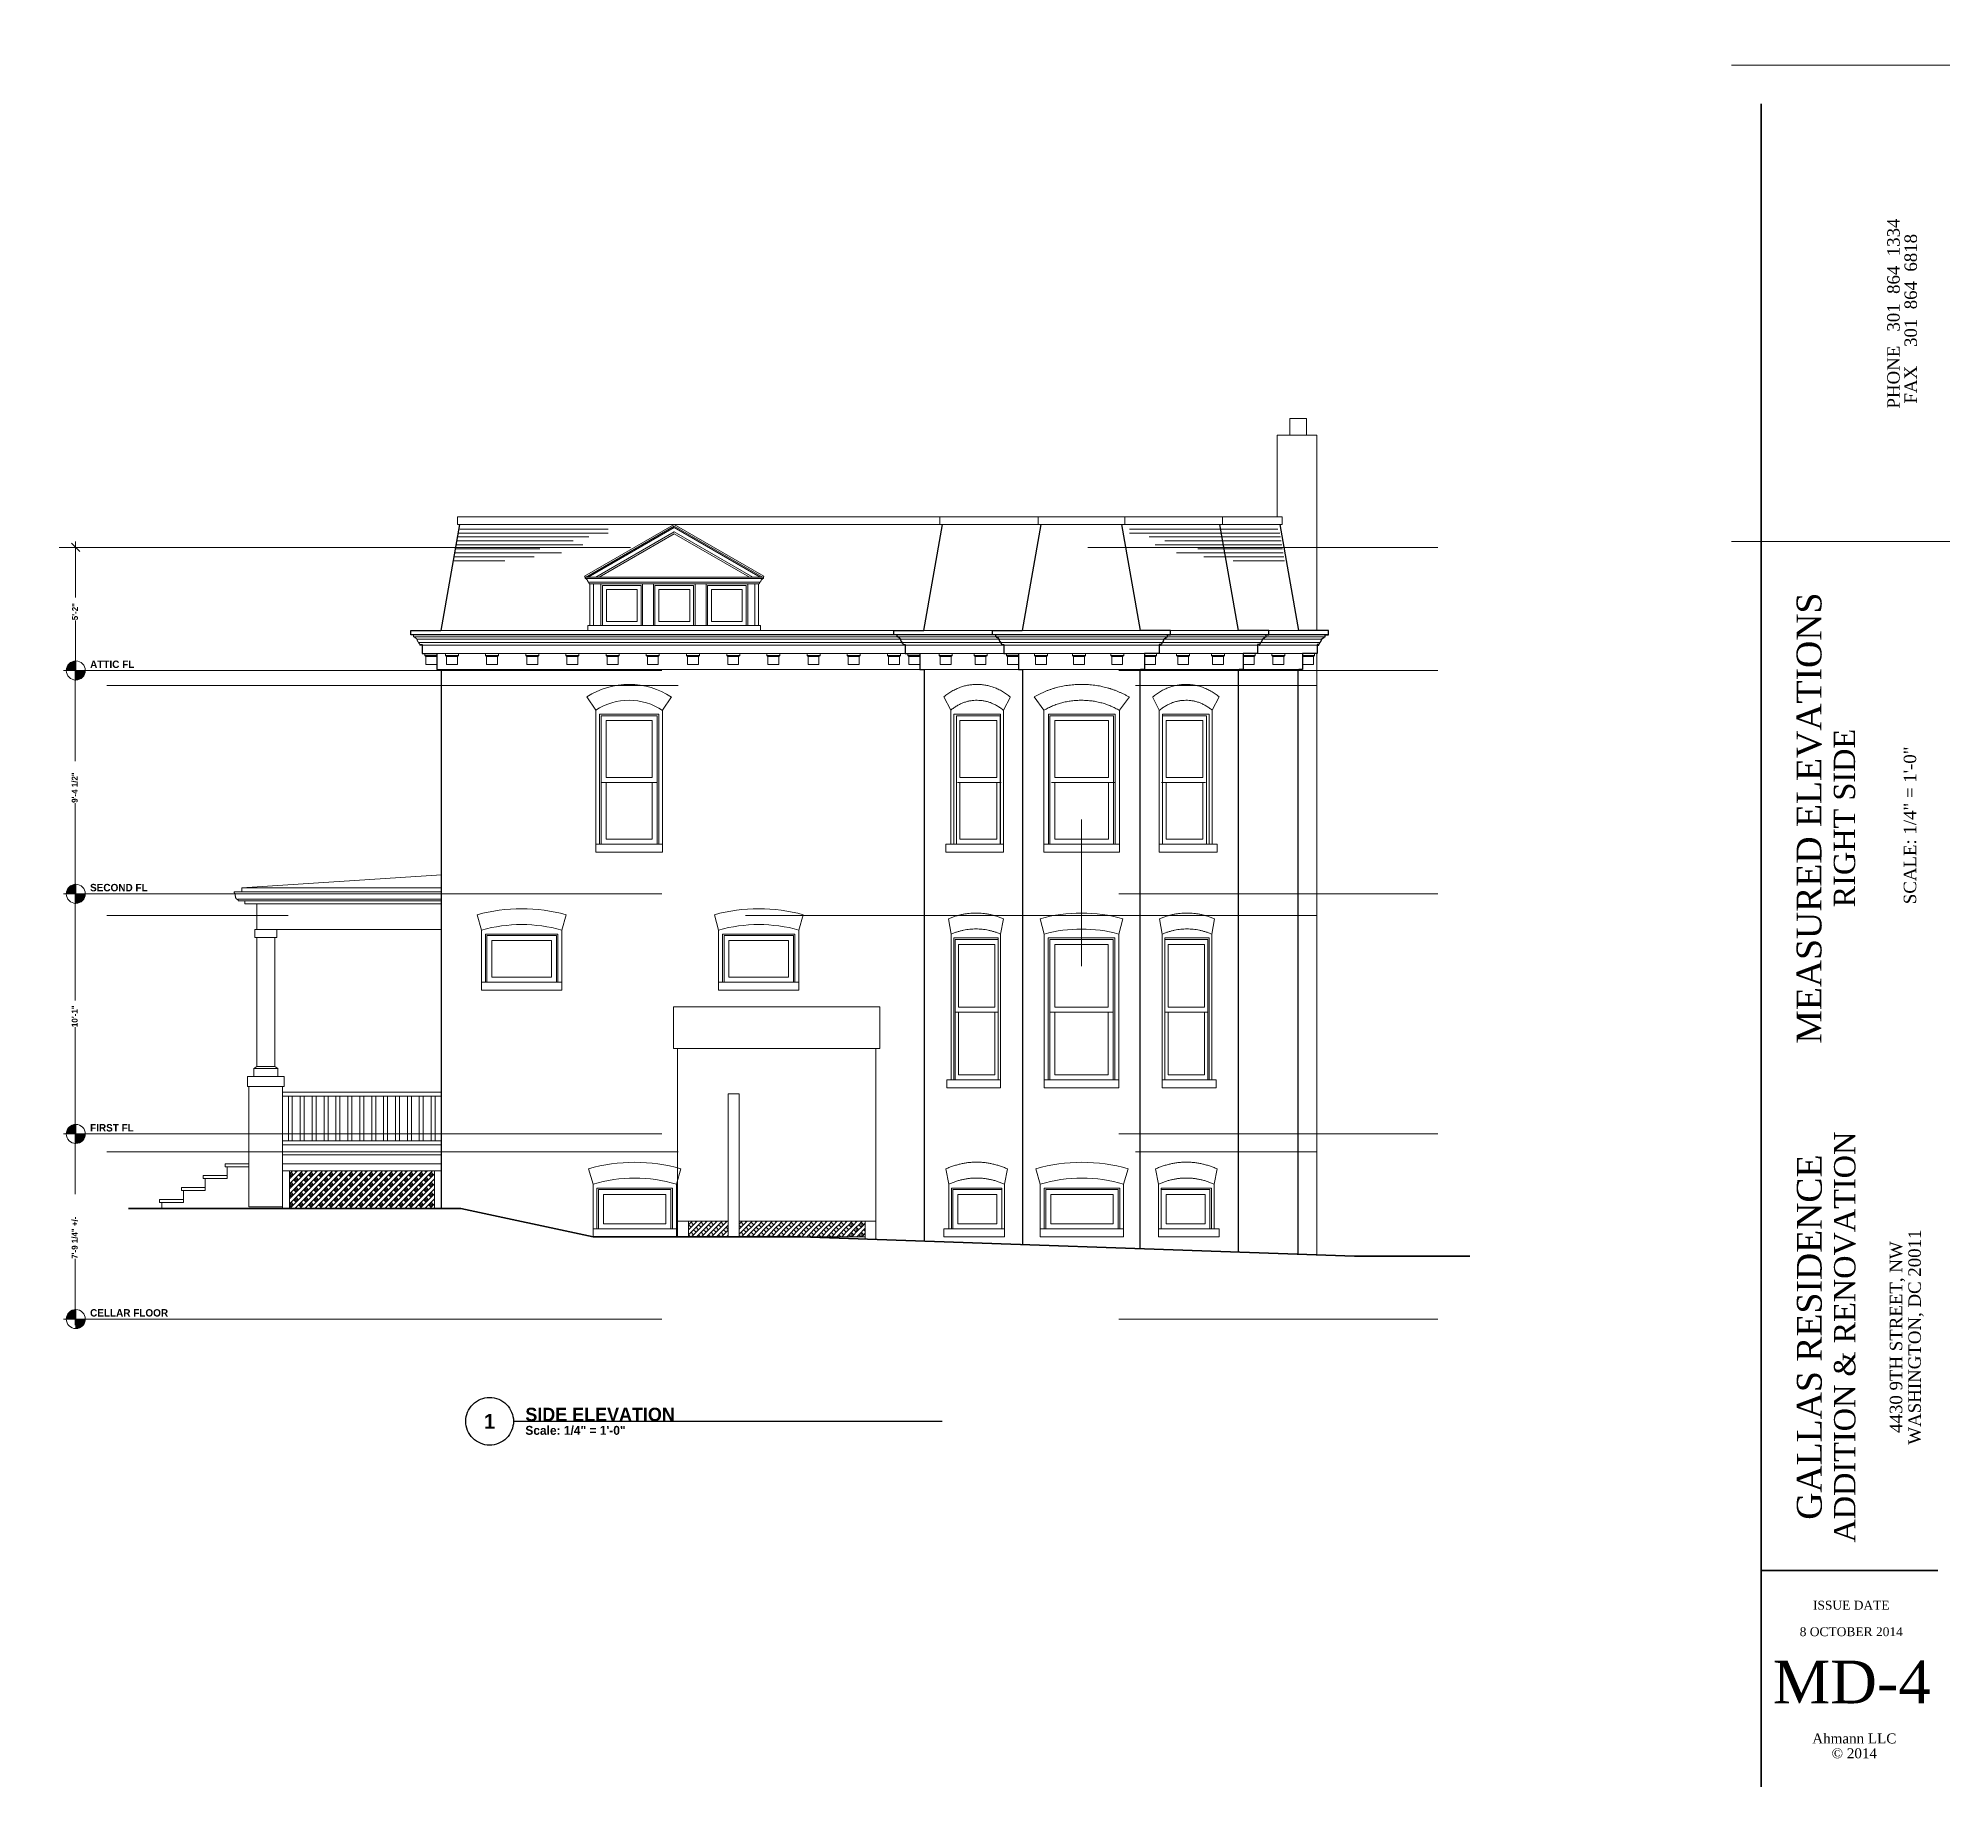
# Paper-space layout 'MD-4 Measured Side Elev' of a CAD drawing. Header units: inches. Extents: x -8.6 to 11.5, y -9.1 to 9.5.
# The model-space entities are those that its viewports show. They can reach past a viewport. Long polylines and large blocks are cut down to what shows.
import ezdxf

# ---------------------------------------------------------------- set-up
doc = ezdxf.new("R2010")
doc.units = ezdxf.units.IN
doc.header["$LTSCALE"] = 0.2
doc.header["$MEASUREMENT"] = 0
doc.header["$PDMODE"] = 1
doc.header["$PDSIZE"] = -2
for name, pattern in [('STYLE_06', [1.04164, 0.625, -0.20828, 0.06943, -0.13893]), ('STYLE_07', [1.875, 0.625, -0.20828, 0.625, -0.20836, 0.06943, -0.13893]), ('STYLE_09', [5, 3.75, -0.277785, 0.69443, -0.277785])]:
    doc.linetypes.add(name, pattern=pattern)
doc.layers.get('0').update_dxf_attribs({"lineweight": 15})
for name, color, linetype, lineweight in [('_MD Elevations (2D)', 7, 'Continuous', 5), ('_TITLEBLOCK (2D)', 7, 'Continuous', 5), ('Dimension', 7, 'Continuous', 5), ('Electric - Invisible', 7, 'Continuous', 15), ('None', 7, 'Continuous', 5), ('Notes', 7, 'Continuous', 5)]:
    doc.layers.add(name, color=color, linetype=linetype, lineweight=lineweight)
doc.styles.add('Bradley Hand ITC TT-Bold', font='Bradley Hand ITC TT-Bold')
doc.styles.add('Times', font='Times')
doc.dimstyles.new('Arch', dxfattribs={"dimtxt": 3.002787, "dimasz": 0.125, "dimexe": 0.125, "dimexo": 0.0625, "dimgap": 0.0625, "dimtad": 1, "dimdec": 3, "dimzin": 15, "dimdsep": 46, "dimlunit": 4, "dimtxsty": 'Bradley Hand ITC TT-Bold', "dimblk": 'VW_SLASH', "dimcen": 0, "dimdle": 0.0625, "dimazin": 0, "dimtfac": 1, "dimtdec": 3, "dimtix": 1, "dimtmove": 0, "dimatfit": 0, "dimldrblk": 'VW_FILLEDARROW', "dimfxl": 0, "dimfrac": 2, "dimtolj": 1, "dimtzin": 15, "dimarcsym": 0})
picture_1 = doc.add_image_def('image2.jpg', size_in_pixel=(750, 451))
pattern_1 = [(45, (0, 3.78), (0, 5.040002), [1.781907, -5.345726]), (45, (0, 1.26), (0, 5.040002), [5.345726, -1.781907]), (45, (1.26, 0), (0, 5.040002), [5.345726, -1.781907]), (45, (3.78, 0), (0, 5.040002), [1.781907, -5.345726]), (135, (3.78, 0), (-5.040002, 0), [1.781907, -5.345726]), (135, (5.04, 1.26), (-5.040002, 0), [1.781907, -5.345726]), (135, (2.52, 3.78), (-5.040002, 0), [1.781907, -5.345726]), (-45, (0, 3.78), (5.040002, -1e-15), [1.781907, -5.345726]), (0, (2.52, 0), (0, 5.04), [0.072, -4.968]), (0, (2.016, 0), (0, 5.04), [0.072, -4.968]), (0, (3.024, 0), (0, 5.04), [0.072, -4.968]), (0, (2.52, 0.504), (0, 5.04), [0.072, -4.968]), (0, (5.04, 2.52), (0, 5.04), [0.072, -4.968]), (0, (5.04, 3.024), (0, 5.04), [0.072, -4.968]), (0, (5.04, 2.016), (0, 5.04), [0.072, -4.968]), (0, (4.536, 2.52), (0, 5.04), [0.072, -4.968]), (0, (0.504, 2.52), (0, 5.04), [0.072, -4.968]), (0, (2.52, 4.536), (0, 5.04), [0.072, -4.968])]

# ---------------------------------------------------------------- blocks, each defined once
blk = doc.blocks.new('Drawing Label')
at = {"color": 7, "linetype": 'Continuous', "lineweight": 30}
blk.add_line((0.5, 0), (5, 0), dxfattribs=at)
at = {"color": 7, "linetype": 'Continuous', "lineweight": 30, "flags": 128}
blk.add_lwpolyline([(0, 0, -0.414214), (0.25, 0.25, -0.414214), (0.5, 0, -0.414214), (0.25, -0.25, -0.414214)], format="xyb", close=True, dxfattribs=at)
at = {"color": 7, "line_spacing_factor": 1.337445, "style": 'Bradley Hand ITC TT-Bold'}
for s, insert, char_height, attachment_point in [('1', (0.25, 0), 0.156, 5), ('SIDE ELEVATION', (0.625, 0), 0.14076, 7), ('Scale: 1/4" = 1\'-0"', (0.625, -0.048), 0.09384, 1)]:
    blk.add_mtext(s, dxfattribs=dict(at, insert=insert, char_height=char_height, attachment_point=attachment_point))
blk = doc.blocks.new('TITLEBLOCK (2D)')
at = {"layer": 'None', "color": 7, "linetype": 'Continuous', "lineweight": 50}
blk.add_line((497, -330), (586, -330), dxfattribs=at)
at = {"layer": 'Notes', "color": 7, "lineweight": 50}
blk.add_line((497, -439), (497, 409), dxfattribs=at)
at = {"color": 7, "insert": (514.93, -212.38), "char_height": 12.5686, "attachment_point": 2, "rotation": 90, "line_spacing_factor": 0.89402, "style": 'Times'}
blk.add_mtext('GALLAS RESIDENCE\\P{\\H0.8571x;\\lADDITION & RENOVATION}{\\H0.8571x;\\l\\P}{\\H0.6429x;\\l\\P}{\\H0.5x;\\l4430 9TH STREET, NW\\PWASHINGTON, DC 20011}', dxfattribs=at)
at = {"layer": 'None', "color": 7, "insert": (542.36, -354.15), "char_height": 4.4888, "width": 81.1349, "attachment_point": 5, "line_spacing_factor": 0.892822, "style": 'Times'}
blk.add_mtext('ISSUE DATE\\P\\P8 OCTOBER 2014', dxfattribs=at)
at = {"layer": 'Notes', "color": 7, "char_height": 6.2843, "attachment_point": 2, "rotation": 90, "line_spacing_factor": 0.893354, "style": 'Times'}
for s, insert in [('PHONE   301  864  1334 ', (560.46, 303.3)), ('FAX    301  864  6818', (569.17, 300.69))]:
    blk.add_mtext(s, dxfattribs=dict(at, insert=insert))
at = {"layer": 'Notes', "color": 7, "insert": (543.88, -412.06), "char_height": 5.027, "attachment_point": 2, "line_spacing_factor": 0.893687, "style": 'Times'}
blk.add_mtext('Ahmann LLC\\P© 2014\\P', dxfattribs=at)
at = {"layer": 'None'}
image = blk.add_image(picture_1, insert=(598.25, 188.42), size_in_units=(240, 144.32), rotation=90, dxfattribs=at)
image.dxf.flags = 7
blk = doc.blocks.new('*D')
at = {"layer": 'Defpoints', "color": 0, "lineweight": 0}
for p in [(-327.82, 190), (100.36, 190), (1355.82, 190), (-337.66, 128), (-330.31, 128), (-327.82, 128), (90.52, 128), (97.86, 128), (100.36, 128), (1355.82, 128), (1358.31, 128), (1365.66, 128), (-947.19, 104.5), (-337.81, 15.5), (-330.31, 15.5), (-329.47, 15.5), (90.36, 15.5), (97.86, 15.5), (97.86, 15.5), (1357.47, 15.5), (1358.31, 15.5), (1365.81, 15.5), (-954.69, 6), (-947.19, 6), (-947.19, 6), (-954.69, -105.5), (-947.19, -105.5), (-947.19, -105.5), (-336.97, -105.5), (-336.97, -105.5), (-329.47, -105.5), (-329.47, -105.5), (90.36, -105.5), (90.36, -105.5), (97.86, -105.5), (97.86, -105.5), (1357.47, -105.5), (1357.47, -105.5), (1364.97, -105.5), (1364.97, -105.5), (-329.47, -198.75), (97.86, -198.75), (1357.47, -198.75), (-954.69, -207.5), (-947.19, -207.5)]:
    blk.add_point(p, dxfattribs=at)
at = {"layer": 'Dimension', "color": 0, "linetype": 'Continuous', "lineweight": -2}
for p, q in [((-337.66, 190), (-337.66, 193)), ((90.52, 190), (90.52, 193)), ((1365.66, 190), (1365.66, 193)), ((-330.82, 190), (-343.66, 190)), ((-337.66, 128), (-337.66, 190)), ((97.36, 190), (84.52, 190)), ((90.52, 128), (90.52, 190)), ((1358.82, 190), (1371.66, 190)), ((1365.66, 128), (1365.66, 190)), ((-333.31, 128), (-343.81, 128)), ((-330.82, 128), (-343.66, 128)), ((-337.81, 128), (-337.81, 131)), ((-337.81, 15.5), (-337.81, 128)), ((-337.66, 125), (-337.66, 128)), ((94.86, 128), (84.36, 128)), ((97.36, 128), (84.52, 128)), ((90.36, 128), (90.36, 131)), ((90.36, 15.5), (90.36, 128)), ((90.52, 125), (90.52, 128)), ((1358.82, 128), (1371.66, 128)), ((1361.31, 128), (1371.81, 128)), ((1365.66, 125), (1365.66, 128)), ((1365.81, 128), (1365.81, 131)), ((1365.81, 15.5), (1365.81, 128)), ((-954.69, 104.5), (-954.69, 107.5)), ((-950.19, 104.5), (-960.69, 104.5)), ((-954.69, 6), (-954.69, 104.5)), ((-333.31, 15.5), (-343.81, 15.5)), ((-332.47, 15.5), (-342.97, 15.5)), ((-337.81, 12.5), (-337.81, 15.5)), ((-336.97, 15.5), (-336.97, 18.5)), ((-336.97, -105.5), (-336.97, 15.5)), ((94.86, 15.5), (84.36, 15.5)), ((94.86, 15.5), (84.36, 15.5)), ((90.36, 15.5), (90.36, 18.5)), ((90.36, -105.5), (90.36, 15.5)), ((90.36, 12.5), (90.36, 15.5)), ((1360.47, 15.5), (1370.97, 15.5)), ((1361.31, 15.5), (1371.81, 15.5)), ((1364.97, 15.5), (1364.97, 18.5)), ((1364.97, -105.5), (1364.97, 15.5)), ((1365.81, 12.5), (1365.81, 15.5)), ((-950.19, 6), (-960.69, 6)), ((-950.19, 6), (-960.69, 6)), ((-954.69, 6), (-954.69, 9)), ((-954.69, -105.5), (-954.69, 6)), ((-954.69, 3), (-954.69, 6)), ((-935.69, 9), (-935.69, 6)), ((-935.69, 6), (-935.69, -6.5)), ((-932.69, 6), (-929.69, 6)), ((-935.69, -6.5), (-935.69, -9.5)), ((-932.69, -6.5), (-929.69, -6.5)), ((-950.19, -105.5), (-960.69, -105.5)), ((-950.19, -105.5), (-960.69, -105.5)), ((-954.69, -105.5), (-954.69, -102.5)), ((-954.69, -207.5), (-954.69, -105.5)), ((-954.69, -108.5), (-954.69, -105.5)), ((-935.69, -102.5), (-935.69, -105.5)), ((-935.69, -105.5), (-935.69, -118)), ((-932.69, -105.5), (-929.69, -105.5)), ((-332.47, -105.5), (-342.97, -105.5)), ((-332.47, -105.5), (-342.97, -105.5)), ((-336.97, -102.5), (-336.97, -105.5)), ((-336.97, -108.5), (-336.97, -105.5)), ((-336.97, -105.5), (-336.97, -198.75)), ((94.86, -105.5), (84.36, -105.5)), ((94.86, -105.5), (84.36, -105.5)), ((90.36, -102.5), (90.36, -105.5)), ((90.36, -108.5), (90.36, -105.5)), ((90.36, -105.5), (90.36, -198.75)), ((1360.47, -105.5), (1370.97, -105.5)), ((1360.47, -105.5), (1370.97, -105.5)), ((1364.97, -102.5), (1364.97, -105.5)), ((1364.97, -108.5), (1364.97, -105.5)), ((1364.97, -105.5), (1364.97, -198.75)), ((-935.69, -118), (-935.69, -121)), ((-932.69, -118), (-929.69, -118)), ((-332.47, -198.75), (-342.97, -198.75)), ((-336.97, -198.75), (-336.97, -201.75)), ((94.86, -198.75), (84.36, -198.75)), ((90.36, -198.75), (90.36, -201.75)), ((1360.47, -198.75), (1370.97, -198.75)), ((1364.97, -198.75), (1364.97, -201.75)), ((-950.19, -207.5), (-960.69, -207.5)), ((-954.69, -210.5), (-954.69, -207.5))]:
    blk.add_line(p, q, dxfattribs=at)
at = {"layer": 'None', "color": 0, "linetype": 'Continuous', "lineweight": 20}
for points in [[(-339.78, 192.12), (-335.54, 187.88)], [(88.39, 192.12), (92.64, 187.88)], [(1363.54, 192.12), (1367.78, 187.88)], [(-339.93, 130.12), (-335.69, 125.88)], [(-335.54, 125.88), (-339.78, 130.12)], [(88.24, 130.12), (92.49, 125.88)], [(92.64, 125.88), (88.39, 130.12)], [(1367.78, 125.88), (1363.54, 130.12)], [(1363.69, 130.12), (1367.93, 125.88)], [(-956.81, 106.62), (-952.57, 102.38)], [(-335.69, 13.38), (-339.93, 17.62)], [(-339.1, 17.62), (-334.85, 13.38)], [(88.24, 17.62), (92.49, 13.38)], [(92.49, 13.38), (88.24, 17.62)], [(1362.85, 17.62), (1367.1, 13.38)], [(1367.93, 13.38), (1363.69, 17.62)], [(-956.81, 8.12), (-952.57, 3.88)], [(-952.57, 3.88), (-956.81, 8.12)], [(-937.81, 8.12), (-933.57, 3.88)], [(-933.57, -8.62), (-937.81, -4.38)], [(-956.81, -103.38), (-952.57, -107.62)], [(-952.57, -107.62), (-956.81, -103.38)], [(-937.81, -103.38), (-933.57, -107.62)], [(-334.85, -107.62), (-339.1, -103.38)], [(-339.1, -103.38), (-334.85, -107.62)], [(92.49, -107.62), (88.24, -103.38)], [(88.24, -103.38), (92.49, -107.62)], [(1367.1, -107.62), (1362.85, -103.38)], [(1362.85, -103.38), (1367.1, -107.62)], [(-933.57, -120.12), (-937.81, -115.88)], [(-334.85, -200.87), (-339.1, -196.63)], [(92.49, -200.87), (88.24, -196.63)], [(1367.1, -200.87), (1362.85, -196.63)], [(-952.57, -209.62), (-956.81, -205.38)]]:
    blk.add_lwpolyline(points, dxfattribs=at)
at = {"color": 0, "linetype": 'Continuous', "lineweight": -2}
for points in [[(-334.33, 153.32), (-334.33, 164.68), (-340.99, 164.68), (-340.99, 153.32)], [(93.85, 153.32), (93.85, 164.68), (87.18, 164.68), (87.18, 153.32)], [(1368.99, 153.32), (1368.99, 164.68), (1362.33, 164.68), (1362.33, 153.32)], [(-334.48, 61.33), (-334.48, 82.17), (-341.15, 82.17), (-341.15, 61.33)], [(93.7, 61.33), (93.7, 82.17), (87.03, 82.17), (87.03, 61.33)], [(1369.15, 61.33), (1369.15, 82.17), (1362.48, 82.17), (1362.48, 61.33)], [(-951.36, 44.8), (-951.36, 65.7), (-958.03, 65.7), (-958.03, 44.8)], [(-932.78, -7.96), (-932.78, 7.46), (-938.61, 7.46), (-938.61, -7.96)], [(-333.64, -51.65), (-333.64, -38.35), (-340.31, -38.35), (-340.31, -51.65)], [(93.7, -51.65), (93.7, -38.35), (87.03, -38.35), (87.03, -51.65)], [(1368.31, -51.65), (1368.31, -38.35), (1361.64, -38.35), (1361.64, -51.65)], [(-951.36, -60.1), (-951.36, -39.4), (-958.03, -39.4), (-958.03, -60.1)], [(-932.78, -119.46), (-932.78, -104.04), (-938.61, -104.04), (-938.61, -119.46)], [(-333.64, -168.39), (-333.64, -135.86), (-340.31, -135.86), (-340.31, -168.39)], [(93.7, -168.39), (93.7, -135.86), (87.03, -135.86), (87.03, -168.39)], [(1368.31, -168.39), (1368.31, -135.86), (1361.64, -135.86), (1361.64, -168.39)], [(-951.36, -162.1), (-951.36, -150.9), (-958.03, -150.9), (-958.03, -162.1)]]:
    blk.add_wipeout(points, dxfattribs=at).dxf.layer = 'Dimension'
at = {"layer": 'Defpoints', "color": 0, "lineweight": 0}
for p in [(-935.69, 6), (-935.69, 6), (-935.69, -6.5), (-935.69, -105.5), (-935.69, -105.5), (-935.69, -118)]:
    blk.add_point(p, dxfattribs=at)
at = {"layer": 'Dimension', "color": 0, "attachment_point": 1, "rotation": 90, "line_spacing_factor": 1.337445, "style": 'Bradley Hand ITC TT-Bold'}
for s, insert, char_height in [('5\'-2"', (-339.46, 153.32), 3.003), ('5\'-2"', (88.71, 153.32), 3.003), ('5\'-2"', (1363.86, 153.32), 3.003), ('9\'-4 1/2"', (-339.61, 61.33), 3.003), ('9\'-4 1/2"', (88.56, 61.33), 3.003), ('9\'-4 1/2"', (1364.01, 61.33), 3.003), ('8\'-2 1/2"', (-956.5, 44.8), 3.003), ('12 1/2"', (-937.27, -7.96), 2.627), ('9\'-3 1/2"', (-956.5, -60.1), 3.003), ('10\'-1"', (-338.78, -51.65), 3.003), ('10\'-1"', (88.56, -51.65), 3.003), ('10\'-1"', (1363.17, -51.65), 3.003), ('12 1/2"', (-937.27, -119.46), 2.627), ('8\'-6"', (-956.5, -162.1), 3.003), ('7\'-9 1/4" +/- ', (-338.78, -168.39), 3.0028), ('7\'-9 1/4" +/- ', (88.56, -168.39), 3.0028), ('7\'-9 1/4" +/- ', (1363.17, -168.39), 3.0028)]:
    blk.add_mtext(s, dxfattribs=dict(at, insert=insert, char_height=char_height))
blk = doc.blocks.new('VW_FILLEDARROW')
at = {"linetype": 'ByBlock', "lineweight": 0}
blk.add_hatch(color=0, dxfattribs=at).paths.add_polyline_path([(-1, 0.27), (0, 0), (-1, -0.27)])
at = {"layer": 'None', "color": 0, "linetype": 'Continuous', "lineweight": 5}
blk.add_lwpolyline([(-1, 0.27), (0, 0), (-1, -0.27)], close=True, dxfattribs=at)
blk = doc.blocks.new('VW_SLASH')
at = {"color": 0, "linetype": 'ByBlock', "lineweight": -2}
blk.add_line((0, 0), (-1, 0), dxfattribs=at)
at = {"layer": 'None', "color": 0, "linetype": 'Continuous', "lineweight": 20}
blk.add_lwpolyline([(0.35, 0.35), (-0.35, -0.35)], dxfattribs=at)
blk = doc.blocks.new('Elevation Benchmark-7')
at = {"color": 7, "linetype": 'Continuous', "lineweight": 5}
blk.add_wipeout([(4.8, -4.8), (4.33, -4.78), (3.86, -4.71), (3.41, -4.59), (2.96, -4.43), (2.54, -4.23), (2.13, -3.99), (1.75, -3.71), (1.41, -3.39), (1.09, -3.05), (0.81, -2.67), (0.57, -2.26), (0.37, -1.84), (0.21, -1.39), (0.09, -0.94), (0.02, -0.47), (0, 0), (0.02, 0.47), (0.09, 0.94), (0.21, 1.39), (0.37, 1.84), (0.57, 2.26), (0.81, 2.67), (1.09, 3.05), (1.41, 3.39), (1.75, 3.71), (2.13, 3.99), (2.54, 4.23), (2.96, 4.43), (3.41, 4.59), (3.86, 4.71), (4.33, 4.78), (4.8, 4.8), (5.27, 4.78), (5.74, 4.71), (6.19, 4.59), (6.64, 4.43), (7.06, 4.23), (7.47, 3.99), (7.85, 3.71), (8.19, 3.39), (8.51, 3.05), (8.79, 2.67), (9.03, 2.26), (9.23, 1.84), (9.39, 1.39), (9.51, 0.94), (9.58, 0.47), (9.6, 0), (9.58, -0.47), (9.51, -0.94), (9.39, -1.39), (9.23, -1.84), (9.03, -2.26), (8.79, -2.67), (8.51, -3.05), (8.19, -3.39), (7.85, -3.71), (7.47, -3.99), (7.06, -4.23), (6.64, -4.43), (6.19, -4.59), (5.74, -4.71), (5.27, -4.78)], dxfattribs=at).dxf.layer = 'None'
at = {"layer": 'None', "linetype": 'Continuous', "lineweight": 0}
h = blk.add_hatch(color=7, dxfattribs=at)
edge = h.paths.add_edge_path()
edge.add_arc((4.8, 0), 4.8, 90, 180)
edge.add_line((0, 0), (4.8, 0))
edge.add_line((4.8, 0), (4.8, 4.8))
h = blk.add_hatch(color=7, dxfattribs=at)
edge = h.paths.add_edge_path()
edge.add_arc((4.8, 0), 4.8, 270, 0)
edge.add_line((9.6, 0), (4.8, 0))
edge.add_line((4.8, 0), (4.8, -4.8))
at = {"layer": 'None', "color": 7, "linetype": 'Continuous', "lineweight": 5}
for p, q in [((0, 0), (9.6, 0)), ((4.8, -4.8), (4.8, 4.8))]:
    blk.add_line(p, q, dxfattribs=at)
for start, end in [(90, 180), (270, 0)]:
    blk.add_arc((4.8, 0), 4.8, start, end, dxfattribs=at)
blk.add_ellipse((4.8, 0), major_axis=(4.8, 0), ratio=1, dxfattribs=at)
at = {"color": 7, "linetype": 'Continuous', "lineweight": 5}
blk.add_wipeout([(12, 1.2), (49.31, 1.2), (49.31, 9.53), (12, 9.53)], dxfattribs=at).dxf.layer = 'None'
at = {"layer": 'None', "color": 7, "insert": (12, 1.2), "char_height": 3.753, "attachment_point": 7, "line_spacing_factor": 1.332987, "style": 'Bradley Hand ITC TT-Bold'}
blk.add_mtext('SECOND FL', dxfattribs=at)
at = {"color": 7, "linetype": 'Continuous', "lineweight": 5}
blk.add_wipeout([(12, -9.53), (13.7, -9.53), (13.7, -1.2), (12, -1.2)], dxfattribs=at).dxf.layer = 'None'
at = {"layer": 'None', "color": 7, "linetype": 'STYLE_09', "lineweight": 5}
blk.add_line((9.6, 0), (24, 0), dxfattribs=at)
blk = doc.blocks.new('Elevation Benchmark-8')
at = {"color": 7, "linetype": 'Continuous', "lineweight": 5}
blk.add_wipeout([(4.8, -4.8), (4.33, -4.78), (3.86, -4.71), (3.41, -4.59), (2.96, -4.43), (2.54, -4.23), (2.13, -3.99), (1.75, -3.71), (1.41, -3.39), (1.09, -3.05), (0.81, -2.67), (0.57, -2.26), (0.37, -1.84), (0.21, -1.39), (0.09, -0.94), (0.02, -0.47), (0, 0), (0.02, 0.47), (0.09, 0.94), (0.21, 1.39), (0.37, 1.84), (0.57, 2.26), (0.81, 2.67), (1.09, 3.05), (1.41, 3.39), (1.75, 3.71), (2.13, 3.99), (2.54, 4.23), (2.96, 4.43), (3.41, 4.59), (3.86, 4.71), (4.33, 4.78), (4.8, 4.8), (5.27, 4.78), (5.74, 4.71), (6.19, 4.59), (6.64, 4.43), (7.06, 4.23), (7.47, 3.99), (7.85, 3.71), (8.19, 3.39), (8.51, 3.05), (8.79, 2.67), (9.03, 2.26), (9.23, 1.84), (9.39, 1.39), (9.51, 0.94), (9.58, 0.47), (9.6, 0), (9.58, -0.47), (9.51, -0.94), (9.39, -1.39), (9.23, -1.84), (9.03, -2.26), (8.79, -2.67), (8.51, -3.05), (8.19, -3.39), (7.85, -3.71), (7.47, -3.99), (7.06, -4.23), (6.64, -4.43), (6.19, -4.59), (5.74, -4.71), (5.27, -4.78)], dxfattribs=at).dxf.layer = 'None'
at = {"layer": 'None', "linetype": 'Continuous', "lineweight": 0}
h = blk.add_hatch(color=7, dxfattribs=at)
edge = h.paths.add_edge_path()
edge.add_arc((4.8, 0), 4.8, 90, 180)
edge.add_line((0, 0), (4.8, 0))
edge.add_line((4.8, 0), (4.8, 4.8))
h = blk.add_hatch(color=7, dxfattribs=at)
edge = h.paths.add_edge_path()
edge.add_arc((4.8, 0), 4.8, 270, 0)
edge.add_line((9.6, 0), (4.8, 0))
edge.add_line((4.8, 0), (4.8, -4.8))
at = {"layer": 'None', "color": 7, "linetype": 'Continuous', "lineweight": 5}
for p, q in [((0, 0), (9.6, 0)), ((4.8, -4.8), (4.8, 4.8))]:
    blk.add_line(p, q, dxfattribs=at)
for start, end in [(90, 180), (270, 0)]:
    blk.add_arc((4.8, 0), 4.8, start, end, dxfattribs=at)
blk.add_ellipse((4.8, 0), major_axis=(4.8, 0), ratio=1, dxfattribs=at)
at = {"color": 7, "linetype": 'Continuous', "lineweight": 5}
blk.add_wipeout([(12, 1.2), (41.45, 1.2), (41.45, 9.53), (12, 9.53)], dxfattribs=at).dxf.layer = 'None'
at = {"layer": 'None', "color": 7, "insert": (12, 1.2), "char_height": 3.753, "attachment_point": 7, "line_spacing_factor": 1.332987, "style": 'Bradley Hand ITC TT-Bold'}
blk.add_mtext('FIRST FL', dxfattribs=at)
at = {"color": 7, "linetype": 'Continuous', "lineweight": 5}
blk.add_wipeout([(12, -9.53), (13.7, -9.53), (13.7, -1.2), (12, -1.2)], dxfattribs=at).dxf.layer = 'None'
at = {"layer": 'None', "color": 7, "linetype": 'STYLE_09', "lineweight": 5}
blk.add_line((9.6, 0), (24, 0), dxfattribs=at)
blk = doc.blocks.new('Elevation Benchmark-9')
at = {"color": 7, "linetype": 'Continuous', "lineweight": 5}
blk.add_wipeout([(4.8, -4.8), (4.33, -4.78), (3.86, -4.71), (3.41, -4.59), (2.96, -4.43), (2.54, -4.23), (2.13, -3.99), (1.75, -3.71), (1.41, -3.39), (1.09, -3.05), (0.81, -2.67), (0.57, -2.26), (0.37, -1.84), (0.21, -1.39), (0.09, -0.94), (0.02, -0.47), (0, 0), (0.02, 0.47), (0.09, 0.94), (0.21, 1.39), (0.37, 1.84), (0.57, 2.26), (0.81, 2.67), (1.09, 3.05), (1.41, 3.39), (1.75, 3.71), (2.13, 3.99), (2.54, 4.23), (2.96, 4.43), (3.41, 4.59), (3.86, 4.71), (4.33, 4.78), (4.8, 4.8), (5.27, 4.78), (5.74, 4.71), (6.19, 4.59), (6.64, 4.43), (7.06, 4.23), (7.47, 3.99), (7.85, 3.71), (8.19, 3.39), (8.51, 3.05), (8.79, 2.67), (9.03, 2.26), (9.23, 1.84), (9.39, 1.39), (9.51, 0.94), (9.58, 0.47), (9.6, 0), (9.58, -0.47), (9.51, -0.94), (9.39, -1.39), (9.23, -1.84), (9.03, -2.26), (8.79, -2.67), (8.51, -3.05), (8.19, -3.39), (7.85, -3.71), (7.47, -3.99), (7.06, -4.23), (6.64, -4.43), (6.19, -4.59), (5.74, -4.71), (5.27, -4.78)], dxfattribs=at).dxf.layer = 'None'
at = {"layer": 'None', "linetype": 'Continuous', "lineweight": 0}
h = blk.add_hatch(color=7, dxfattribs=at)
edge = h.paths.add_edge_path()
edge.add_arc((4.8, 0), 4.8, 90, 180)
edge.add_line((0, 0), (4.8, 0))
edge.add_line((4.8, 0), (4.8, 4.8))
h = blk.add_hatch(color=7, dxfattribs=at)
edge = h.paths.add_edge_path()
edge.add_arc((4.8, 0), 4.8, 270, 0)
edge.add_line((9.6, 0), (4.8, 0))
edge.add_line((4.8, 0), (4.8, -4.8))
at = {"layer": 'None', "color": 7, "linetype": 'Continuous', "lineweight": 5}
for p, q in [((0, 0), (9.6, 0)), ((4.8, -4.8), (4.8, 4.8))]:
    blk.add_line(p, q, dxfattribs=at)
for start, end in [(90, 180), (270, 0)]:
    blk.add_arc((4.8, 0), 4.8, start, end, dxfattribs=at)
blk.add_ellipse((4.8, 0), major_axis=(4.8, 0), ratio=1, dxfattribs=at)
at = {"color": 7, "linetype": 'Continuous', "lineweight": 5}
blk.add_wipeout([(12, 1.2), (63.15, 1.2), (63.15, 9.53), (12, 9.53)], dxfattribs=at).dxf.layer = 'None'
at = {"layer": 'None', "color": 7, "insert": (12, 1.2), "char_height": 3.7535, "attachment_point": 7, "line_spacing_factor": 1.332987, "style": 'Bradley Hand ITC TT-Bold'}
blk.add_mtext('CELLAR FLOOR', dxfattribs=at)
at = {"color": 7, "linetype": 'Continuous', "lineweight": 5}
blk.add_wipeout([(12, -9.53), (13.7, -9.53), (13.7, -1.2), (12, -1.2)], dxfattribs=at).dxf.layer = 'None'
at = {"layer": 'None', "color": 7, "linetype": 'STYLE_09', "lineweight": 5}
blk.add_line((9.6, 0), (24, 0), dxfattribs=at)
blk = doc.blocks.new('Group-192')
at = {"layer": 'Electric - Invisible', "color": 7, "linetype": 'Continuous', "lineweight": 20}
blk.add_line((170.38, 16.05), (170.38, 16.5), dxfattribs=at)
at = {"color": 7, "linetype": 'Continuous', "lineweight": 20}
blk.add_wipeout([(172.44, 12.67), (172.4, 12.67), (172.36, 12.67), (172.32, 12.67), (172.28, 12.68), (172.25, 12.68), (172.21, 12.69), (172.17, 12.69), (172.13, 12.7), (172.1, 12.7), (172.06, 12.71), (172.03, 12.72), (171.99, 12.73), (171.96, 12.74), (171.93, 12.75), (171.89, 12.76), (171.86, 12.77), (171.83, 12.79), (171.8, 12.8), (171.77, 12.82), (171.74, 12.83), (171.71, 12.85), (171.68, 12.87), (171.65, 12.88), (171.63, 12.9), (171.6, 12.92), (171.57, 12.94), (171.55, 12.97), (171.52, 12.99), (171.5, 13.01), (171.48, 13.03), (171.45, 13.06), (171.43, 13.08), (171.41, 13.11), (171.39, 13.14), (171.37, 13.17), (171.35, 13.19), (171.33, 13.22), (171.31, 13.25), (171.29, 13.29), (171.27, 13.32), (171.25, 13.35), (171.24, 13.38), (171.22, 13.42), (171.2, 13.45), (171.19, 13.49), (171.17, 13.53), (171.16, 13.56), (171.15, 13.6), (171.13, 13.64), (171.12, 13.68), (171.11, 13.72), (171.1, 13.76), (171.09, 13.81), (171.08, 13.85), (171.07, 13.89), (171.06, 13.94), (171.05, 13.98), (171.04, 14.03), (171.04, 14.08), (171.03, 14.13), (171.03, 14.17), (171.02, 14.22), (171.02, 14.27), (171.01, 14.33), (171.01, 14.38), (171, 14.43), (171, 14.48), (171, 14.53), (170.99, 14.57), (170.99, 14.62), (170.98, 14.67), (170.98, 14.71), (170.97, 14.76), (170.96, 14.8), (170.96, 14.85), (170.95, 14.89), (170.95, 14.93), (170.94, 14.97), (170.93, 15.01), (170.93, 15.05), (170.92, 15.09), (170.91, 15.13), (170.91, 15.17), (170.9, 15.21), (170.89, 15.24), (170.88, 15.28), (170.87, 15.31), (170.87, 15.34), (170.86, 15.38), (170.85, 15.41), (170.84, 15.44), (170.83, 15.47), (170.82, 15.5), (170.81, 15.53), (170.8, 15.56), (170.79, 15.58), (170.78, 15.61), (170.77, 15.64), (170.76, 15.66), (170.75, 15.68), (170.74, 15.71), (170.73, 15.73), (170.72, 15.75), (170.71, 15.77), (170.7, 15.79), (170.69, 15.81), (170.67, 15.83), (170.66, 15.85), (170.65, 15.87), (170.64, 15.88), (170.62, 15.9), (170.61, 15.91), (170.6, 15.93), (170.59, 15.94), (170.57, 15.95), (170.56, 15.97), (170.54, 15.98), (170.53, 15.99), (170.52, 16), (170.5, 16), (170.49, 16.01), (170.47, 16.02), (170.46, 16.03), (170.44, 16.03), (170.43, 16.04), (170.41, 16.04), (170.4, 16.04), (170.38, 16.05)], dxfattribs=at).dxf.layer = 'Electric - Invisible'
at = {"layer": 'Electric - Invisible', "color": 7, "linetype": 'Continuous', "lineweight": 20}
for p, q in [((170.38, 16.5), (170.38, 16.05)), ((170.38, 16.5), (175.32, 16.5)), ((172.44, 12.03), (175.32, 12.03))]:
    blk.add_line(p, q, dxfattribs=at)
blk.add_open_spline([(172.44, 12.67), (171.13, 12.67), (170.89, 15.98), (170.38, 16.05)], degree=2, dxfattribs=at)
at = {"layer": 'None', "color": 7, "linetype": 'Continuous', "lineweight": 20}
blk.add_line((172.44, 12.67), (172.44, 12.03), dxfattribs=at)
blk = doc.blocks.new('Group-193')
at = {"layer": 'None', "color": 7, "linetype": 'Continuous', "lineweight": 5}
for p, q in [((171.1, 15.5), (274.82, 15.5)), ((172.44, 12.72), (274.82, 12.72)), ((172.84, 12.04), (274.82, 12.04)), ((274.82, 16.5), (175.32, 16.5))]:
    blk.add_line(p, q, dxfattribs=at)
at = {"layer": 'None', "color": 7}
blk.add_blockref('Group-192', (0, 0), dxfattribs=at)
blk = doc.blocks.new('Group-194')
at = {"color": 7, "linetype": 'Continuous', "lineweight": 30}
blk.add_wipeout([(716.63, 140.76), (716.88, 140.78), (716.88, 140.8), (716.88, 140.82), (716.89, 140.84), (716.89, 140.85), (716.9, 140.87), (716.9, 140.89), (716.9, 140.91), (716.91, 140.93), (716.91, 140.95), (716.92, 140.97), (716.92, 140.98), (716.92, 141), (716.93, 141.02), (716.93, 141.04), (716.94, 141.05), (716.95, 141.07), (716.95, 141.09), (716.96, 141.1), (716.96, 141.12), (716.97, 141.14), (716.97, 141.15), (716.98, 141.17), (716.99, 141.18), (716.99, 141.2), (717, 141.22), (717.01, 141.23), (717.01, 141.25), (717.02, 141.26), (717.03, 141.28), (717.04, 141.29), (717.04, 141.3), (717.05, 141.32), (717.06, 141.33), (717.07, 141.35), (717.08, 141.36), (717.09, 141.37), (717.09, 141.39), (717.1, 141.4), (717.11, 141.41), (717.12, 141.43), (717.13, 141.44), (717.14, 141.45), (717.15, 141.46), (717.16, 141.48), (717.17, 141.49), (717.18, 141.5), (717.19, 141.51), (717.2, 141.52), (717.21, 141.53), (717.22, 141.54), (717.23, 141.55), (717.24, 141.57), (717.26, 141.58), (717.27, 141.59), (717.28, 141.6), (717.29, 141.61), (717.3, 141.62), (717.31, 141.63), (717.33, 141.64), (717.34, 141.64), (717.35, 141.65), (717.36, 141.66), (717.38, 141.67), (717.39, 141.68)], dxfattribs=at).dxf.layer = 'None'
at = {"layer": 'None', "color": 7, "linetype": 'Continuous', "lineweight": 30}
blk.add_line((717.39, 141.68), (717.37, 142.05), dxfattribs=at)
blk.add_open_spline([(716.63, 140.76), (716.75, 140.77), (716.88, 140.78), (716.97, 141.41), (717.39, 141.68)], degree=2, knots=[0, 0, 0, 1, 1, 2, 2, 2], dxfattribs=at)
at = {"color": 7, "linetype": 'Continuous', "lineweight": 30}
blk.add_wipeout([(717.37, 142.05), (717.39, 142.07), (717.41, 142.08), (717.43, 142.09), (717.45, 142.11), (717.47, 142.12), (717.48, 142.13), (717.5, 142.15), (717.52, 142.16), (717.54, 142.17), (717.56, 142.19), (717.57, 142.2), (717.59, 142.21), (717.61, 142.23), (717.62, 142.24), (717.64, 142.26), (717.66, 142.27), (717.67, 142.28), (717.69, 142.3), (717.7, 142.31), (717.72, 142.33), (717.74, 142.34), (717.75, 142.35), (717.76, 142.37), (717.78, 142.38), (717.79, 142.4), (717.81, 142.41), (717.82, 142.43), (717.84, 142.44), (717.85, 142.46), (717.86, 142.47), (717.87, 142.49), (717.89, 142.5), (717.9, 142.52), (717.91, 142.53), (717.92, 142.55), (717.94, 142.57), (717.95, 142.58), (717.96, 142.6), (717.97, 142.61), (717.98, 142.63), (717.99, 142.65), (718, 142.66), (718.01, 142.68), (718.02, 142.69), (718.03, 142.71), (718.04, 142.73), (718.05, 142.74), (718.06, 142.76), (718.07, 142.78), (718.08, 142.79), (718.09, 142.81), (718.1, 142.83), (718.1, 142.84), (718.11, 142.86), (718.12, 142.88), (718.13, 142.9), (718.13, 142.91), (718.14, 142.93), (718.15, 142.95), (718.16, 142.96), (718.16, 142.98), (718.17, 143), (718.17, 143.02), (718.18, 143.04), (718.18, 143.05), (718.19, 143.07), (718.2, 143.09), (718.2, 143.11), (718.21, 143.12), (718.21, 143.14), (718.22, 143.16), (718.22, 143.17), (718.23, 143.19), (718.23, 143.21), (718.24, 143.23), (718.25, 143.24), (718.25, 143.26), (718.26, 143.27), (718.26, 143.29), (718.27, 143.31), (718.27, 143.32), (718.28, 143.34), (718.28, 143.35), (718.29, 143.37), (718.3, 143.38), (718.3, 143.4), (718.31, 143.41), (718.31, 143.43), (718.32, 143.44), (718.32, 143.46), (718.33, 143.47), (718.33, 143.49), (718.34, 143.5), (718.34, 143.52), (718.35, 143.53), (718.35, 143.55), (718.36, 143.56), (718.37, 143.57), (718.37, 143.59), (718.38, 143.6), (718.38, 143.61), (718.39, 143.63), (718.39, 143.64), (718.4, 143.65), (718.4, 143.67), (718.41, 143.68), (718.41, 143.69), (718.42, 143.7), (718.42, 143.72), (718.43, 143.73), (718.43, 143.74), (718.44, 143.75), (718.44, 143.77), (718.45, 143.78), (718.46, 143.79), (718.46, 143.8), (718.47, 143.81), (718.47, 143.82), (718.48, 143.83), (718.48, 143.85), (718.49, 143.86), (718.49, 143.87), (718.5, 143.88), (718.5, 143.89), (718.51, 143.9), (718.51, 143.91), (718.52, 143.92), (718.52, 143.93), (718.53, 143.94), (718.53, 143.95), (718.54, 143.96), (718.54, 143.97), (718.55, 143.98), (718.56, 143.99), (718.56, 144), (718.57, 144.01), (718.58, 144.02), (718.59, 144.03), (718.59, 144.04), (718.6, 144.05), (718.61, 144.06), (718.62, 144.07), (718.63, 144.08), (718.64, 144.09), (718.65, 144.1), (718.66, 144.11), (718.67, 144.12), (718.68, 144.13), (718.69, 144.14), (718.7, 144.15), (718.71, 144.16), (718.72, 144.17), (718.73, 144.18), (718.75, 144.19), (718.76, 144.19), (718.77, 144.2), (718.78, 144.21), (718.8, 144.22), (718.81, 144.23), (718.82, 144.24), (718.84, 144.25), (718.85, 144.26), (718.87, 144.27), (718.88, 144.28), (718.89, 144.29), (718.91, 144.3), (718.93, 144.31), (718.94, 144.32), (718.96, 144.33), (718.97, 144.34), (718.99, 144.35), (719.01, 144.36), (719.02, 144.36), (719.04, 144.37), (719.06, 144.38), (719.08, 144.39), (719.09, 144.4), (719.11, 144.41), (719.13, 144.42), (719.15, 144.43), (719.17, 144.44), (719.19, 144.45), (719.21, 144.46), (719.23, 144.47), (719.25, 144.48), (719.27, 144.48), (719.29, 144.49), (719.31, 144.5), (719.33, 144.51), (719.35, 144.52), (719.38, 144.53), (719.4, 144.54)], dxfattribs=at).dxf.layer = 'None'
at = {"layer": 'None', "color": 7, "linetype": 'Continuous', "lineweight": 30}
blk.add_line((719.4, 144.54), (719.66, 145.05), dxfattribs=at)
blk.add_open_spline([(717.37, 142.05), (718, 142.46), (718.36, 143.61), (718.69, 144.25), (719.4, 144.54)], degree=2, dxfattribs=at)
blk = doc.blocks.new('Group-195')
at = {"layer": 'None', "color": 7}
blk.add_blockref('Group-194', (0, 0), dxfattribs=at)
at = {"layer": 'None', "color": 7, "linetype": 'Continuous', "lineweight": 30}
for p, q in [((719.66, 145.05), (720.15, 145.05)), ((720.15, 145.05), (720.1, 146.05))]:
    blk.add_line(p, q, dxfattribs=at)
blk = doc.blocks.new('Group-196')
at = {"color": 7, "linetype": 'Continuous', "lineweight": 20}
blk.add_wipeout([(264.29, 140.76), (264.04, 140.78), (264.03, 140.8), (264.03, 140.82), (264.03, 140.84), (264.02, 140.85), (264.02, 140.87), (264.02, 140.89), (264.01, 140.91), (264.01, 140.93), (264, 140.95), (264, 140.97), (264, 140.98), (263.99, 141), (263.99, 141.02), (263.98, 141.04), (263.98, 141.05), (263.97, 141.07), (263.96, 141.09), (263.96, 141.1), (263.95, 141.12), (263.95, 141.14), (263.94, 141.15), (263.93, 141.17), (263.93, 141.18), (263.92, 141.2), (263.91, 141.22), (263.91, 141.23), (263.9, 141.25), (263.89, 141.26), (263.89, 141.28), (263.88, 141.29), (263.87, 141.3), (263.86, 141.32), (263.85, 141.33), (263.85, 141.35), (263.84, 141.36), (263.83, 141.37), (263.82, 141.39), (263.81, 141.4), (263.8, 141.41), (263.79, 141.43), (263.78, 141.44), (263.77, 141.45), (263.77, 141.46), (263.76, 141.48), (263.75, 141.49), (263.74, 141.5), (263.72, 141.51), (263.71, 141.52), (263.7, 141.53), (263.69, 141.54), (263.68, 141.55), (263.67, 141.57), (263.66, 141.58), (263.65, 141.59), (263.64, 141.6), (263.62, 141.61), (263.61, 141.62), (263.6, 141.63), (263.59, 141.64), (263.58, 141.64), (263.56, 141.65), (263.55, 141.66), (263.54, 141.67), (263.52, 141.68)], dxfattribs=at).dxf.layer = 'None'
at = {"layer": 'None', "color": 7, "linetype": 'Continuous', "lineweight": 20}
blk.add_line((263.52, 141.68), (263.54, 142.05), dxfattribs=at)
blk.add_open_spline([(264.29, 140.76), (264.16, 140.77), (264.04, 140.78), (263.94, 141.41), (263.52, 141.68)], degree=2, knots=[0, 0, 0, 1, 1, 2, 2, 2], dxfattribs=at)
at = {"color": 7, "linetype": 'Continuous', "lineweight": 20}
blk.add_wipeout([(263.54, 142.05), (263.52, 142.07), (263.51, 142.08), (263.49, 142.09), (263.47, 142.11), (263.45, 142.12), (263.43, 142.13), (263.41, 142.15), (263.39, 142.16), (263.38, 142.17), (263.36, 142.19), (263.34, 142.2), (263.32, 142.21), (263.31, 142.23), (263.29, 142.24), (263.27, 142.26), (263.26, 142.27), (263.24, 142.28), (263.23, 142.3), (263.21, 142.31), (263.2, 142.33), (263.18, 142.34), (263.17, 142.35), (263.15, 142.37), (263.14, 142.38), (263.12, 142.4), (263.11, 142.41), (263.09, 142.43), (263.08, 142.44), (263.07, 142.46), (263.05, 142.47), (263.04, 142.49), (263.03, 142.5), (263.02, 142.52), (263, 142.53), (262.99, 142.55), (262.98, 142.57), (262.97, 142.58), (262.96, 142.6), (262.94, 142.61), (262.93, 142.63), (262.92, 142.65), (262.91, 142.66), (262.9, 142.68), (262.89, 142.69), (262.88, 142.71), (262.87, 142.73), (262.86, 142.74), (262.85, 142.76), (262.84, 142.78), (262.84, 142.79), (262.83, 142.81), (262.82, 142.83), (262.81, 142.84), (262.8, 142.86), (262.8, 142.88), (262.79, 142.9), (262.78, 142.91), (262.77, 142.93), (262.77, 142.95), (262.76, 142.96), (262.75, 142.98), (262.75, 143), (262.74, 143.02), (262.74, 143.04), (262.73, 143.05), (262.72, 143.07), (262.72, 143.09), (262.71, 143.11), (262.71, 143.12), (262.7, 143.14), (262.7, 143.16), (262.69, 143.17), (262.69, 143.19), (262.68, 143.21), (262.68, 143.23), (262.67, 143.24), (262.66, 143.26), (262.66, 143.27), (262.65, 143.29), (262.65, 143.31), (262.64, 143.32), (262.64, 143.34), (262.63, 143.35), (262.63, 143.37), (262.62, 143.38), (262.61, 143.4), (262.61, 143.41), (262.6, 143.43), (262.6, 143.44), (262.59, 143.46), (262.59, 143.47), (262.58, 143.49), (262.58, 143.5), (262.57, 143.52), (262.57, 143.53), (262.56, 143.55), (262.56, 143.56), (262.55, 143.57), (262.54, 143.59), (262.54, 143.6), (262.53, 143.61), (262.53, 143.63), (262.52, 143.64), (262.52, 143.65), (262.51, 143.67), (262.51, 143.68), (262.5, 143.69), (262.5, 143.7), (262.49, 143.72), (262.49, 143.73), (262.48, 143.74), (262.48, 143.75), (262.47, 143.77), (262.47, 143.78), (262.46, 143.79), (262.46, 143.8), (262.45, 143.81), (262.44, 143.82), (262.44, 143.83), (262.43, 143.85), (262.43, 143.86), (262.42, 143.87), (262.42, 143.88), (262.41, 143.89), (262.41, 143.9), (262.4, 143.91), (262.4, 143.92), (262.39, 143.93), (262.39, 143.94), (262.38, 143.95), (262.38, 143.96), (262.37, 143.97), (262.36, 143.98), (262.36, 143.99), (262.35, 144), (262.34, 144.01), (262.34, 144.02), (262.33, 144.03), (262.32, 144.04), (262.31, 144.05), (262.3, 144.06), (262.3, 144.07), (262.29, 144.08), (262.28, 144.09), (262.27, 144.1), (262.26, 144.11), (262.25, 144.12), (262.24, 144.13), (262.23, 144.14), (262.22, 144.15), (262.2, 144.16), (262.19, 144.17), (262.18, 144.18), (262.17, 144.19), (262.16, 144.19), (262.14, 144.2), (262.13, 144.21), (262.12, 144.22), (262.11, 144.23), (262.09, 144.24), (262.08, 144.25), (262.06, 144.26), (262.05, 144.27), (262.04, 144.28), (262.02, 144.29), (262.01, 144.3), (261.99, 144.31), (261.97, 144.32), (261.96, 144.33), (261.94, 144.34), (261.93, 144.35), (261.91, 144.36), (261.89, 144.36), (261.87, 144.37), (261.86, 144.38), (261.84, 144.39), (261.82, 144.4), (261.8, 144.41), (261.78, 144.42), (261.77, 144.43), (261.75, 144.44), (261.73, 144.45), (261.71, 144.46), (261.69, 144.47), (261.67, 144.48), (261.65, 144.48), (261.63, 144.49), (261.6, 144.5), (261.58, 144.51), (261.56, 144.52), (261.54, 144.53), (261.52, 144.54)], dxfattribs=at).dxf.layer = 'None'
at = {"layer": 'None', "color": 7, "linetype": 'Continuous', "lineweight": 20}
blk.add_line((261.52, 144.54), (261.26, 145.05), dxfattribs=at)
blk.add_open_spline([(263.54, 142.05), (262.92, 142.46), (262.56, 143.61), (262.23, 144.25), (261.52, 144.54)], degree=2, dxfattribs=at)
blk = doc.blocks.new('Group-197')
at = {"layer": 'None', "color": 7}
blk.add_blockref('Group-196', (0, 0), dxfattribs=at)
at = {"layer": 'None', "color": 7, "linetype": 'Continuous', "lineweight": 20}
for p, q in [((260.77, 145.05), (260.82, 146.05)), ((261.26, 145.05), (260.77, 145.05))]:
    blk.add_line(p, q, dxfattribs=at)
blk = doc.blocks.new('Group-198')
at = {"color": 7, "linetype": 'Continuous', "lineweight": 30}
blk.add_wipeout([(686.86, 140.76), (687.11, 140.78), (687.11, 140.8), (687.11, 140.82), (687.12, 140.84), (687.12, 140.85), (687.12, 140.87), (687.13, 140.89), (687.13, 140.91), (687.13, 140.93), (687.14, 140.95), (687.14, 140.97), (687.15, 140.98), (687.15, 141), (687.16, 141.02), (687.16, 141.04), (687.17, 141.05), (687.17, 141.07), (687.18, 141.09), (687.18, 141.1), (687.19, 141.12), (687.2, 141.14), (687.2, 141.15), (687.21, 141.17), (687.21, 141.18), (687.22, 141.2), (687.23, 141.22), (687.24, 141.23), (687.24, 141.25), (687.25, 141.26), (687.26, 141.28), (687.26, 141.29), (687.27, 141.3), (687.28, 141.32), (687.29, 141.33), (687.3, 141.35), (687.31, 141.36), (687.31, 141.37), (687.32, 141.39), (687.33, 141.4), (687.34, 141.41), (687.35, 141.43), (687.36, 141.44), (687.37, 141.45), (687.38, 141.46), (687.39, 141.48), (687.4, 141.49), (687.41, 141.5), (687.42, 141.51), (687.43, 141.52), (687.44, 141.53), (687.45, 141.54), (687.46, 141.55), (687.47, 141.57), (687.48, 141.58), (687.49, 141.59), (687.51, 141.6), (687.52, 141.61), (687.53, 141.62), (687.54, 141.63), (687.55, 141.64), (687.57, 141.64), (687.58, 141.65), (687.59, 141.66), (687.61, 141.67), (687.62, 141.68)], dxfattribs=at).dxf.layer = 'None'
at = {"layer": 'None', "color": 7, "linetype": 'Continuous', "lineweight": 30}
blk.add_line((687.62, 141.68), (687.6, 142.05), dxfattribs=at)
blk.add_open_spline([(686.86, 140.76), (686.98, 140.77), (687.11, 140.78), (687.2, 141.41), (687.62, 141.68)], degree=2, knots=[0, 0, 0, 1, 1, 2, 2, 2], dxfattribs=at)
at = {"color": 7, "linetype": 'Continuous', "lineweight": 30}
blk.add_wipeout([(687.6, 142.05), (687.62, 142.07), (687.64, 142.08), (687.66, 142.09), (687.68, 142.11), (687.69, 142.12), (687.71, 142.13), (687.73, 142.15), (687.75, 142.16), (687.77, 142.17), (687.78, 142.19), (687.8, 142.2), (687.82, 142.21), (687.84, 142.23), (687.85, 142.24), (687.87, 142.26), (687.89, 142.27), (687.9, 142.28), (687.92, 142.3), (687.93, 142.31), (687.95, 142.33), (687.96, 142.34), (687.98, 142.35), (687.99, 142.37), (688.01, 142.38), (688.02, 142.4), (688.04, 142.41), (688.05, 142.43), (688.06, 142.44), (688.08, 142.46), (688.09, 142.47), (688.1, 142.49), (688.12, 142.5), (688.13, 142.52), (688.14, 142.53), (688.15, 142.55), (688.16, 142.57), (688.18, 142.58), (688.19, 142.6), (688.2, 142.61), (688.21, 142.63), (688.22, 142.65), (688.23, 142.66), (688.24, 142.68), (688.25, 142.69), (688.26, 142.71), (688.27, 142.73), (688.28, 142.74), (688.29, 142.76), (688.3, 142.78), (688.31, 142.79), (688.32, 142.81), (688.32, 142.83), (688.33, 142.84), (688.34, 142.86), (688.35, 142.88), (688.36, 142.9), (688.36, 142.91), (688.37, 142.93), (688.38, 142.95), (688.38, 142.96), (688.39, 142.98), (688.4, 143), (688.4, 143.02), (688.41, 143.04), (688.41, 143.05), (688.42, 143.07), (688.42, 143.09), (688.43, 143.11), (688.43, 143.12), (688.44, 143.14), (688.45, 143.16), (688.45, 143.17), (688.46, 143.19), (688.46, 143.21), (688.47, 143.23), (688.47, 143.24), (688.48, 143.26), (688.48, 143.27), (688.49, 143.29), (688.5, 143.31), (688.5, 143.32), (688.51, 143.34), (688.51, 143.35), (688.52, 143.37), (688.52, 143.38), (688.53, 143.4), (688.53, 143.41), (688.54, 143.43), (688.54, 143.44), (688.55, 143.46), (688.56, 143.47), (688.56, 143.49), (688.57, 143.5), (688.57, 143.52), (688.58, 143.53), (688.58, 143.55), (688.59, 143.56), (688.59, 143.57), (688.6, 143.59), (688.6, 143.6), (688.61, 143.61), (688.61, 143.63), (688.62, 143.64), (688.62, 143.65), (688.63, 143.67), (688.64, 143.68), (688.64, 143.69), (688.65, 143.7), (688.65, 143.72), (688.66, 143.73), (688.66, 143.74), (688.67, 143.75), (688.67, 143.77), (688.68, 143.78), (688.68, 143.79), (688.69, 143.8), (688.69, 143.81), (688.7, 143.82), (688.7, 143.83), (688.71, 143.85), (688.71, 143.86), (688.72, 143.87), (688.72, 143.88), (688.73, 143.89), (688.73, 143.9), (688.74, 143.91), (688.74, 143.92), (688.75, 143.93), (688.76, 143.94), (688.76, 143.95), (688.77, 143.96), (688.77, 143.97), (688.78, 143.98), (688.79, 143.99), (688.79, 144), (688.8, 144.01), (688.81, 144.02), (688.81, 144.03), (688.82, 144.04), (688.83, 144.05), (688.84, 144.06), (688.85, 144.07), (688.86, 144.08), (688.87, 144.09), (688.88, 144.1), (688.89, 144.11), (688.9, 144.12), (688.91, 144.13), (688.92, 144.14), (688.93, 144.15), (688.94, 144.16), (688.95, 144.17), (688.96, 144.18), (688.97, 144.19), (688.99, 144.19), (689, 144.2), (689.01, 144.21), (689.02, 144.22), (689.04, 144.23), (689.05, 144.24), (689.06, 144.25), (689.08, 144.26), (689.09, 144.27), (689.11, 144.28), (689.12, 144.29), (689.14, 144.3), (689.15, 144.31), (689.17, 144.32), (689.18, 144.33), (689.2, 144.34), (689.22, 144.35), (689.23, 144.36), (689.25, 144.36), (689.27, 144.37), (689.29, 144.38), (689.3, 144.39), (689.32, 144.4), (689.34, 144.41), (689.36, 144.42), (689.38, 144.43), (689.4, 144.44), (689.42, 144.45), (689.44, 144.46), (689.46, 144.47), (689.48, 144.48), (689.5, 144.48), (689.52, 144.49), (689.54, 144.5), (689.56, 144.51), (689.58, 144.52), (689.6, 144.53), (689.63, 144.54)], dxfattribs=at).dxf.layer = 'None'
at = {"layer": 'None', "color": 7, "linetype": 'Continuous', "lineweight": 30}
blk.add_line((689.63, 144.54), (689.89, 145.05), dxfattribs=at)
blk.add_open_spline([(687.6, 142.05), (688.23, 142.46), (688.59, 143.61), (688.91, 144.25), (689.63, 144.54)], degree=2, dxfattribs=at)
blk = doc.blocks.new('Group-199')
at = {"layer": 'None', "color": 7}
blk.add_blockref('Group-198', (0, 0), dxfattribs=at)
at = {"layer": 'None', "color": 7, "linetype": 'Continuous', "lineweight": 30}
for p, q in [((689.89, 145.05), (690.38, 145.05)), ((690.38, 145.05), (690.32, 146.05))]:
    blk.add_line(p, q, dxfattribs=at)
blk = doc.blocks.new('Group-200')
at = {"color": 7, "linetype": 'Continuous', "lineweight": 30}
blk.add_wipeout([(637.19, 140.76), (637.44, 140.78), (637.45, 140.8), (637.45, 140.82), (637.45, 140.84), (637.46, 140.85), (637.46, 140.87), (637.46, 140.89), (637.47, 140.91), (637.47, 140.93), (637.48, 140.95), (637.48, 140.97), (637.49, 140.98), (637.49, 141), (637.49, 141.02), (637.5, 141.04), (637.5, 141.05), (637.51, 141.07), (637.52, 141.09), (637.52, 141.1), (637.53, 141.12), (637.53, 141.14), (637.54, 141.15), (637.55, 141.17), (637.55, 141.18), (637.56, 141.2), (637.57, 141.22), (637.57, 141.23), (637.58, 141.25), (637.59, 141.26), (637.59, 141.28), (637.6, 141.29), (637.61, 141.3), (637.62, 141.32), (637.63, 141.33), (637.63, 141.35), (637.64, 141.36), (637.65, 141.37), (637.66, 141.39), (637.67, 141.4), (637.68, 141.41), (637.69, 141.43), (637.7, 141.44), (637.71, 141.45), (637.72, 141.46), (637.73, 141.48), (637.74, 141.49), (637.75, 141.5), (637.76, 141.51), (637.77, 141.52), (637.78, 141.53), (637.79, 141.54), (637.8, 141.55), (637.81, 141.57), (637.82, 141.58), (637.83, 141.59), (637.84, 141.6), (637.86, 141.61), (637.87, 141.62), (637.88, 141.63), (637.89, 141.64), (637.9, 141.64), (637.92, 141.65), (637.93, 141.66), (637.94, 141.67), (637.96, 141.68)], dxfattribs=at).dxf.layer = 'None'
at = {"layer": 'None', "color": 7, "linetype": 'Continuous', "lineweight": 30}
blk.add_line((637.96, 141.68), (637.94, 142.05), dxfattribs=at)
blk.add_open_spline([(637.19, 140.76), (637.32, 140.77), (637.44, 140.78), (637.54, 141.41), (637.96, 141.68)], degree=2, knots=[0, 0, 0, 1, 1, 2, 2, 2], dxfattribs=at)
at = {"color": 7, "linetype": 'Continuous', "lineweight": 30}
blk.add_wipeout([(637.94, 142.05), (637.96, 142.07), (637.97, 142.08), (637.99, 142.09), (638.01, 142.11), (638.03, 142.12), (638.05, 142.13), (638.07, 142.15), (638.09, 142.16), (638.1, 142.17), (638.12, 142.19), (638.14, 142.2), (638.16, 142.21), (638.17, 142.23), (638.19, 142.24), (638.21, 142.26), (638.22, 142.27), (638.24, 142.28), (638.25, 142.3), (638.27, 142.31), (638.29, 142.33), (638.3, 142.34), (638.32, 142.35), (638.33, 142.37), (638.34, 142.38), (638.36, 142.4), (638.37, 142.41), (638.39, 142.43), (638.4, 142.44), (638.41, 142.46), (638.43, 142.47), (638.44, 142.49), (638.45, 142.5), (638.47, 142.52), (638.48, 142.53), (638.49, 142.55), (638.5, 142.57), (638.51, 142.58), (638.52, 142.6), (638.54, 142.61), (638.55, 142.63), (638.56, 142.65), (638.57, 142.66), (638.58, 142.68), (638.59, 142.69), (638.6, 142.71), (638.61, 142.73), (638.62, 142.74), (638.63, 142.76), (638.64, 142.78), (638.64, 142.79), (638.65, 142.81), (638.66, 142.83), (638.67, 142.84), (638.68, 142.86), (638.69, 142.88), (638.69, 142.9), (638.7, 142.91), (638.71, 142.93), (638.71, 142.95), (638.72, 142.96), (638.73, 142.98), (638.73, 143), (638.74, 143.02), (638.74, 143.04), (638.75, 143.05), (638.76, 143.07), (638.76, 143.09), (638.77, 143.11), (638.77, 143.12), (638.78, 143.14), (638.78, 143.16), (638.79, 143.17), (638.79, 143.19), (638.8, 143.21), (638.81, 143.23), (638.81, 143.24), (638.82, 143.26), (638.82, 143.27), (638.83, 143.29), (638.83, 143.31), (638.84, 143.32), (638.84, 143.34), (638.85, 143.35), (638.85, 143.37), (638.86, 143.38), (638.87, 143.4), (638.87, 143.41), (638.88, 143.43), (638.88, 143.44), (638.89, 143.46), (638.89, 143.47), (638.9, 143.49), (638.9, 143.5), (638.91, 143.52), (638.91, 143.53), (638.92, 143.55), (638.93, 143.56), (638.93, 143.57), (638.94, 143.59), (638.94, 143.6), (638.95, 143.61), (638.95, 143.63), (638.96, 143.64), (638.96, 143.65), (638.97, 143.67), (638.97, 143.68), (638.98, 143.69), (638.98, 143.7), (638.99, 143.72), (638.99, 143.73), (639, 143.74), (639, 143.75), (639.01, 143.77), (639.01, 143.78), (639.02, 143.79), (639.03, 143.8), (639.03, 143.81), (639.04, 143.82), (639.04, 143.83), (639.05, 143.85), (639.05, 143.86), (639.06, 143.87), (639.06, 143.88), (639.07, 143.89), (639.07, 143.9), (639.08, 143.91), (639.08, 143.92), (639.09, 143.93), (639.09, 143.94), (639.1, 143.95), (639.1, 143.96), (639.11, 143.97), (639.12, 143.98), (639.12, 143.99), (639.13, 144), (639.14, 144.01), (639.14, 144.02), (639.15, 144.03), (639.16, 144.04), (639.17, 144.05), (639.18, 144.06), (639.19, 144.07), (639.19, 144.08), (639.2, 144.09), (639.21, 144.1), (639.22, 144.11), (639.23, 144.12), (639.24, 144.13), (639.25, 144.14), (639.26, 144.15), (639.28, 144.16), (639.29, 144.17), (639.3, 144.18), (639.31, 144.19), (639.32, 144.19), (639.34, 144.2), (639.35, 144.21), (639.36, 144.22), (639.37, 144.23), (639.39, 144.24), (639.4, 144.25), (639.42, 144.26), (639.43, 144.27), (639.45, 144.28), (639.46, 144.29), (639.48, 144.3), (639.49, 144.31), (639.51, 144.32), (639.52, 144.33), (639.54, 144.34), (639.55, 144.35), (639.57, 144.36), (639.59, 144.36), (639.61, 144.37), (639.62, 144.38), (639.64, 144.39), (639.66, 144.4), (639.68, 144.41), (639.7, 144.42), (639.72, 144.43), (639.73, 144.44), (639.75, 144.45), (639.77, 144.46), (639.79, 144.47), (639.81, 144.48), (639.83, 144.48), (639.86, 144.49), (639.88, 144.5), (639.9, 144.51), (639.92, 144.52), (639.94, 144.53), (639.96, 144.54)], dxfattribs=at).dxf.layer = 'None'
at = {"layer": 'None', "color": 7, "linetype": 'Continuous', "lineweight": 30}
blk.add_line((639.96, 144.54), (640.23, 145.05), dxfattribs=at)
blk.add_open_spline([(637.94, 142.05), (638.57, 142.46), (638.92, 143.61), (639.25, 144.25), (639.96, 144.54)], degree=2, dxfattribs=at)
blk = doc.blocks.new('Group-201')
at = {"layer": 'None', "color": 7}
blk.add_blockref('Group-200', (0, 0), dxfattribs=at)
at = {"layer": 'None', "color": 7, "linetype": 'Continuous', "lineweight": 30}
for p, q in [((640.23, 145.05), (640.71, 145.05)), ((640.71, 145.05), (640.66, 146.05))]:
    blk.add_line(p, q, dxfattribs=at)
blk = doc.blocks.new('Group-202')
at = {"color": 7, "linetype": 'Continuous', "lineweight": 30}
blk.add_wipeout([(507.99, 140.76), (507.74, 140.78), (507.74, 140.8), (507.73, 140.82), (507.73, 140.84), (507.73, 140.85), (507.72, 140.87), (507.72, 140.89), (507.72, 140.91), (507.71, 140.93), (507.71, 140.95), (507.7, 140.97), (507.7, 140.98), (507.69, 141), (507.69, 141.02), (507.68, 141.04), (507.68, 141.05), (507.67, 141.07), (507.67, 141.09), (507.66, 141.1), (507.66, 141.12), (507.65, 141.14), (507.65, 141.15), (507.64, 141.17), (507.63, 141.18), (507.63, 141.2), (507.62, 141.22), (507.61, 141.23), (507.6, 141.25), (507.6, 141.26), (507.59, 141.28), (507.58, 141.29), (507.57, 141.3), (507.57, 141.32), (507.56, 141.33), (507.55, 141.35), (507.54, 141.36), (507.53, 141.37), (507.52, 141.39), (507.52, 141.4), (507.51, 141.41), (507.5, 141.43), (507.49, 141.44), (507.48, 141.45), (507.47, 141.46), (507.46, 141.48), (507.45, 141.49), (507.44, 141.5), (507.43, 141.51), (507.42, 141.52), (507.41, 141.53), (507.4, 141.54), (507.39, 141.55), (507.37, 141.57), (507.36, 141.58), (507.35, 141.59), (507.34, 141.6), (507.33, 141.61), (507.32, 141.62), (507.3, 141.63), (507.29, 141.64), (507.28, 141.64), (507.27, 141.65), (507.25, 141.66), (507.24, 141.67), (507.23, 141.68)], dxfattribs=at).dxf.layer = 'None'
at = {"layer": 'None', "color": 7, "linetype": 'Continuous', "lineweight": 30}
blk.add_line((507.23, 141.68), (507.25, 142.05), dxfattribs=at)
blk.add_open_spline([(507.99, 140.76), (507.87, 140.77), (507.74, 140.78), (507.65, 141.41), (507.23, 141.68)], degree=2, knots=[0, 0, 0, 1, 1, 2, 2, 2], dxfattribs=at)
at = {"color": 7, "linetype": 'Continuous', "lineweight": 30}
blk.add_wipeout([(507.25, 142.05), (507.23, 142.07), (507.21, 142.08), (507.19, 142.09), (507.17, 142.11), (507.15, 142.12), (507.13, 142.13), (507.12, 142.15), (507.1, 142.16), (507.08, 142.17), (507.06, 142.19), (507.05, 142.2), (507.03, 142.21), (507.01, 142.23), (506.99, 142.24), (506.98, 142.26), (506.96, 142.27), (506.95, 142.28), (506.93, 142.3), (506.91, 142.31), (506.9, 142.33), (506.88, 142.34), (506.87, 142.35), (506.85, 142.37), (506.84, 142.38), (506.83, 142.4), (506.81, 142.41), (506.8, 142.43), (506.78, 142.44), (506.77, 142.46), (506.76, 142.47), (506.74, 142.49), (506.73, 142.5), (506.72, 142.52), (506.71, 142.53), (506.7, 142.55), (506.68, 142.57), (506.67, 142.58), (506.66, 142.6), (506.65, 142.61), (506.64, 142.63), (506.63, 142.65), (506.62, 142.66), (506.61, 142.68), (506.6, 142.69), (506.59, 142.71), (506.58, 142.73), (506.57, 142.74), (506.56, 142.76), (506.55, 142.78), (506.54, 142.79), (506.53, 142.81), (506.52, 142.83), (506.52, 142.84), (506.51, 142.86), (506.5, 142.88), (506.49, 142.9), (506.48, 142.91), (506.48, 142.93), (506.47, 142.95), (506.46, 142.96), (506.46, 142.98), (506.45, 143), (506.45, 143.02), (506.44, 143.04), (506.43, 143.05), (506.43, 143.07), (506.42, 143.09), (506.42, 143.11), (506.41, 143.12), (506.41, 143.14), (506.4, 143.16), (506.4, 143.17), (506.39, 143.19), (506.38, 143.21), (506.38, 143.23), (506.37, 143.24), (506.37, 143.26), (506.36, 143.27), (506.36, 143.29), (506.35, 143.31), (506.35, 143.32), (506.34, 143.34), (506.34, 143.35), (506.33, 143.37), (506.32, 143.38), (506.32, 143.4), (506.31, 143.41), (506.31, 143.43), (506.3, 143.44), (506.3, 143.46), (506.29, 143.47), (506.29, 143.49), (506.28, 143.5), (506.28, 143.52), (506.27, 143.53), (506.26, 143.55), (506.26, 143.56), (506.25, 143.57), (506.25, 143.59), (506.24, 143.6), (506.24, 143.61), (506.23, 143.63), (506.23, 143.64), (506.22, 143.65), (506.22, 143.67), (506.21, 143.68), (506.21, 143.69), (506.2, 143.7), (506.2, 143.72), (506.19, 143.73), (506.19, 143.74), (506.18, 143.75), (506.17, 143.77), (506.17, 143.78), (506.16, 143.79), (506.16, 143.8), (506.15, 143.81), (506.15, 143.82), (506.14, 143.83), (506.14, 143.85), (506.13, 143.86), (506.13, 143.87), (506.12, 143.88), (506.12, 143.89), (506.11, 143.9), (506.11, 143.91), (506.1, 143.92), (506.1, 143.93), (506.09, 143.94), (506.09, 143.95), (506.08, 143.96), (506.07, 143.97), (506.07, 143.98), (506.06, 143.99), (506.05, 144), (506.05, 144.01), (506.04, 144.02), (506.03, 144.03), (506.02, 144.04), (506.02, 144.05), (506.01, 144.06), (506, 144.07), (505.99, 144.08), (505.98, 144.09), (505.97, 144.1), (505.96, 144.11), (505.95, 144.12), (505.94, 144.13), (505.93, 144.14), (505.92, 144.15), (505.91, 144.16), (505.9, 144.17), (505.89, 144.18), (505.87, 144.19), (505.86, 144.19), (505.85, 144.2), (505.84, 144.21), (505.82, 144.22), (505.81, 144.23), (505.8, 144.24), (505.78, 144.25), (505.77, 144.26), (505.75, 144.27), (505.74, 144.28), (505.72, 144.29), (505.71, 144.3), (505.69, 144.31), (505.68, 144.32), (505.66, 144.33), (505.65, 144.34), (505.63, 144.35), (505.61, 144.36), (505.6, 144.36), (505.58, 144.37), (505.56, 144.38), (505.54, 144.39), (505.53, 144.4), (505.51, 144.41), (505.49, 144.42), (505.47, 144.43), (505.45, 144.44), (505.43, 144.45), (505.41, 144.46), (505.39, 144.47), (505.37, 144.48), (505.35, 144.48), (505.33, 144.49), (505.31, 144.5), (505.29, 144.51), (505.27, 144.52), (505.24, 144.53), (505.22, 144.54)], dxfattribs=at).dxf.layer = 'None'
at = {"layer": 'None', "color": 7, "linetype": 'Continuous', "lineweight": 30}
blk.add_line((505.22, 144.54), (504.96, 145.05), dxfattribs=at)
blk.add_open_spline([(507.25, 142.05), (506.62, 142.46), (506.26, 143.61), (505.93, 144.25), (505.22, 144.54)], degree=2, dxfattribs=at)
blk = doc.blocks.new('Group-203')
at = {"layer": 'None', "color": 7}
blk.add_blockref('Group-202', (0, 0), dxfattribs=at)
at = {"layer": 'None', "color": 7, "linetype": 'Continuous', "lineweight": 30}
for p, q in [((504.47, 145.05), (504.52, 146.05)), ((504.96, 145.05), (504.47, 145.05))]:
    blk.add_line(p, q, dxfattribs=at)
blk = doc.blocks.new('Group-204')
at = {"color": 7, "linetype": 'Continuous', "lineweight": 30}
blk.add_wipeout([(557.65, 140.76), (557.4, 140.78), (557.4, 140.8), (557.4, 140.82), (557.39, 140.84), (557.39, 140.85), (557.39, 140.87), (557.38, 140.89), (557.38, 140.91), (557.38, 140.93), (557.37, 140.95), (557.37, 140.97), (557.36, 140.98), (557.36, 141), (557.35, 141.02), (557.35, 141.04), (557.34, 141.05), (557.34, 141.07), (557.33, 141.09), (557.33, 141.1), (557.32, 141.12), (557.31, 141.14), (557.31, 141.15), (557.3, 141.17), (557.29, 141.18), (557.29, 141.2), (557.28, 141.22), (557.27, 141.23), (557.27, 141.25), (557.26, 141.26), (557.25, 141.28), (557.24, 141.29), (557.24, 141.3), (557.23, 141.32), (557.22, 141.33), (557.21, 141.35), (557.2, 141.36), (557.2, 141.37), (557.19, 141.39), (557.18, 141.4), (557.17, 141.41), (557.16, 141.43), (557.15, 141.44), (557.14, 141.45), (557.13, 141.46), (557.12, 141.48), (557.11, 141.49), (557.1, 141.5), (557.09, 141.51), (557.08, 141.52), (557.07, 141.53), (557.06, 141.54), (557.05, 141.55), (557.04, 141.57), (557.03, 141.58), (557.01, 141.59), (557, 141.6), (556.99, 141.61), (556.98, 141.62), (556.97, 141.63), (556.96, 141.64), (556.94, 141.64), (556.93, 141.65), (556.92, 141.66), (556.9, 141.67), (556.89, 141.68)], dxfattribs=at).dxf.layer = 'None'
at = {"layer": 'None', "color": 7, "linetype": 'Continuous', "lineweight": 30}
blk.add_line((556.89, 141.68), (556.91, 142.05), dxfattribs=at)
blk.add_open_spline([(557.65, 140.76), (557.53, 140.77), (557.4, 140.78), (557.31, 141.41), (556.89, 141.68)], degree=2, knots=[0, 0, 0, 1, 1, 2, 2, 2], dxfattribs=at)
at = {"color": 7, "linetype": 'Continuous', "lineweight": 30}
blk.add_wipeout([(556.91, 142.05), (556.89, 142.07), (556.87, 142.08), (556.85, 142.09), (556.83, 142.11), (556.82, 142.12), (556.8, 142.13), (556.78, 142.15), (556.76, 142.16), (556.74, 142.17), (556.73, 142.19), (556.71, 142.2), (556.69, 142.21), (556.67, 142.23), (556.66, 142.24), (556.64, 142.26), (556.62, 142.27), (556.61, 142.28), (556.59, 142.3), (556.58, 142.31), (556.56, 142.33), (556.55, 142.34), (556.53, 142.35), (556.52, 142.37), (556.5, 142.38), (556.49, 142.4), (556.47, 142.41), (556.46, 142.43), (556.45, 142.44), (556.43, 142.46), (556.42, 142.47), (556.41, 142.49), (556.39, 142.5), (556.38, 142.52), (556.37, 142.53), (556.36, 142.55), (556.35, 142.57), (556.33, 142.58), (556.32, 142.6), (556.31, 142.61), (556.3, 142.63), (556.29, 142.65), (556.28, 142.66), (556.27, 142.68), (556.26, 142.69), (556.25, 142.71), (556.24, 142.73), (556.23, 142.74), (556.22, 142.76), (556.21, 142.78), (556.2, 142.79), (556.19, 142.81), (556.19, 142.83), (556.18, 142.84), (556.17, 142.86), (556.16, 142.88), (556.15, 142.9), (556.15, 142.91), (556.14, 142.93), (556.13, 142.95), (556.13, 142.96), (556.12, 142.98), (556.11, 143), (556.11, 143.02), (556.1, 143.04), (556.1, 143.05), (556.09, 143.07), (556.09, 143.09), (556.08, 143.11), (556.07, 143.12), (556.07, 143.14), (556.06, 143.16), (556.06, 143.17), (556.05, 143.19), (556.05, 143.21), (556.04, 143.23), (556.04, 143.24), (556.03, 143.26), (556.03, 143.27), (556.02, 143.29), (556.01, 143.31), (556.01, 143.32), (556, 143.34), (556, 143.35), (555.99, 143.37), (555.99, 143.38), (555.98, 143.4), (555.98, 143.41), (555.97, 143.43), (555.97, 143.44), (555.96, 143.46), (555.95, 143.47), (555.95, 143.49), (555.94, 143.5), (555.94, 143.52), (555.93, 143.53), (555.93, 143.55), (555.92, 143.56), (555.92, 143.57), (555.91, 143.59), (555.91, 143.6), (555.9, 143.61), (555.9, 143.63), (555.89, 143.64), (555.88, 143.65), (555.88, 143.67), (555.87, 143.68), (555.87, 143.69), (555.86, 143.7), (555.86, 143.72), (555.85, 143.73), (555.85, 143.74), (555.84, 143.75), (555.84, 143.77), (555.83, 143.78), (555.83, 143.79), (555.82, 143.8), (555.82, 143.81), (555.81, 143.82), (555.81, 143.83), (555.8, 143.85), (555.8, 143.86), (555.79, 143.87), (555.79, 143.88), (555.78, 143.89), (555.78, 143.9), (555.77, 143.91), (555.76, 143.92), (555.76, 143.93), (555.75, 143.94), (555.75, 143.95), (555.74, 143.96), (555.74, 143.97), (555.73, 143.98), (555.72, 143.99), (555.72, 144), (555.71, 144.01), (555.7, 144.02), (555.7, 144.03), (555.69, 144.04), (555.68, 144.05), (555.67, 144.06), (555.66, 144.07), (555.65, 144.08), (555.64, 144.09), (555.63, 144.1), (555.62, 144.11), (555.61, 144.12), (555.6, 144.13), (555.59, 144.14), (555.58, 144.15), (555.57, 144.16), (555.56, 144.17), (555.55, 144.18), (555.54, 144.19), (555.52, 144.19), (555.51, 144.2), (555.5, 144.21), (555.49, 144.22), (555.47, 144.23), (555.46, 144.24), (555.45, 144.25), (555.43, 144.26), (555.42, 144.27), (555.4, 144.28), (555.39, 144.29), (555.37, 144.3), (555.36, 144.31), (555.34, 144.32), (555.32, 144.33), (555.31, 144.34), (555.29, 144.35), (555.28, 144.36), (555.26, 144.36), (555.24, 144.37), (555.22, 144.38), (555.21, 144.39), (555.19, 144.4), (555.17, 144.41), (555.15, 144.42), (555.13, 144.43), (555.11, 144.44), (555.09, 144.45), (555.07, 144.46), (555.05, 144.47), (555.03, 144.48), (555.01, 144.48), (554.99, 144.49), (554.97, 144.5), (554.95, 144.51), (554.93, 144.52), (554.91, 144.53), (554.88, 144.54)], dxfattribs=at).dxf.layer = 'None'
at = {"layer": 'None', "color": 7, "linetype": 'Continuous', "lineweight": 30}
blk.add_line((554.88, 144.54), (554.62, 145.05), dxfattribs=at)
blk.add_open_spline([(556.91, 142.05), (556.28, 142.46), (555.92, 143.61), (555.6, 144.25), (554.88, 144.54)], degree=2, dxfattribs=at)
blk = doc.blocks.new('Group-205')
at = {"layer": 'None', "color": 7}
blk.add_blockref('Group-204', (0, 0), dxfattribs=at)
at = {"layer": 'None', "color": 7, "linetype": 'Continuous', "lineweight": 30}
for p, q in [((554.13, 145.05), (554.19, 146.05)), ((554.62, 145.05), (554.13, 145.05))]:
    blk.add_line(p, q, dxfattribs=at)
blk = doc.blocks.new('Group-206')
at = {"layer": 'None', "color": 7, "linetype": 'Continuous', "lineweight": 15}
for p, q in [((259.4, 146.05), (721.83, 146.05)), ((264.23, 140.78), (716.5, 140.78))]:
    blk.add_line(p, q, dxfattribs=at)
at = {"layer": 'None', "color": 7, "linetype": 'Continuous', "lineweight": 5}
for p, q in [((260.73, 144.95), (719.61, 144.95)), ((262.48, 143.72), (718.75, 143.72)), ((263.54, 142.04), (717.37, 142.04))]:
    blk.add_line(p, q, dxfattribs=at)
at = {"layer": 'None', "color": 7, "linetype": 'Continuous', "lineweight": 30, "flags": 128}
for points in [[(504.45, 146.05), (502.89, 146.05), (502.89, 148.13), (517.92, 148.13)], [(554.08, 146.05), (552.52, 146.05), (552.52, 148.13), (567.55, 148.13)], [(640.63, 146.05), (642.19, 146.05), (642.19, 148.13), (627.16, 148.13)], [(690.26, 146.05), (691.81, 146.05), (691.81, 148.13), (676.79, 148.13)]]:
    blk.add_lwpolyline(points, dxfattribs=at)
at = {"layer": 'None', "color": 7}
for name in ['Group-197', 'Group-203', 'Group-205', 'Group-201', 'Group-199', 'Group-195']:
    blk.add_blockref(name, (0, 0), dxfattribs=at)
at = {"layer": 'None', "color": 7, "linetype": 'Continuous', "lineweight": 30, "flags": 128}
blk.add_lwpolyline([(720.27, 146.05), (721.83, 146.05), (721.83, 148.13), (706.8, 148.13)], dxfattribs=at)
blk = doc.blocks.new('Group-207')
at = {"layer": 'None', "color": 7, "linetype": 'Continuous', "lineweight": 5}
for points in [[(276.85, 136.5), (283.4, 136.5), (283.4, 135.5), (276.85, 135.5)], [(277.38, 135), (282.88, 135), (282.88, 131), (277.38, 131)]]:
    blk.add_lwpolyline(points, close=True, dxfattribs=at)
at = {"layer": 'None', "color": 7, "linetype": 'Continuous', "lineweight": 5, "flags": 128}
for points in [[(276.85, 136), (276.85, 135.62), (277.38, 135), (277.38, 131), (282.88, 131)], [(283.4, 136), (283.4, 135.62), (282.88, 135), (282.88, 131), (277.38, 131)]]:
    blk.add_lwpolyline(points, dxfattribs=at)
blk = doc.blocks.new('Group-208')
at = {"layer": 'None', "color": 7, "linetype": 'Continuous', "lineweight": 5}
for points in [[(297.1, 136.5), (303.65, 136.5), (303.65, 135.5), (297.1, 135.5)], [(297.62, 135), (303.12, 135), (303.12, 131), (297.62, 131)]]:
    blk.add_lwpolyline(points, close=True, dxfattribs=at)
at = {"layer": 'None', "color": 7, "linetype": 'Continuous', "lineweight": 5, "flags": 128}
for points in [[(297.1, 136), (297.1, 135.62), (297.62, 135), (297.62, 131), (303.12, 131)], [(303.65, 136), (303.65, 135.62), (303.12, 135), (303.12, 131), (297.62, 131)]]:
    blk.add_lwpolyline(points, dxfattribs=at)
blk = doc.blocks.new('Group-209')
at = {"layer": 'None', "color": 7, "linetype": 'Continuous', "lineweight": 5}
for points in [[(317.35, 136.5), (323.89, 136.5), (323.89, 135.5), (317.35, 135.5)], [(317.87, 135), (323.37, 135), (323.37, 131), (317.87, 131)]]:
    blk.add_lwpolyline(points, close=True, dxfattribs=at)
at = {"layer": 'None', "color": 7, "linetype": 'Continuous', "lineweight": 5, "flags": 128}
for points in [[(317.35, 136), (317.35, 135.62), (317.87, 135), (317.87, 131), (323.37, 131)], [(323.89, 136), (323.89, 135.62), (323.37, 135), (323.37, 131), (317.87, 131)]]:
    blk.add_lwpolyline(points, dxfattribs=at)
blk = doc.blocks.new('Group-210')
at = {"layer": 'None', "color": 7, "linetype": 'Continuous', "lineweight": 5}
for points in [[(337.59, 136.5), (344.14, 136.5), (344.14, 135.5), (337.59, 135.5)], [(338.12, 135), (343.62, 135), (343.62, 131), (338.12, 131)]]:
    blk.add_lwpolyline(points, close=True, dxfattribs=at)
at = {"layer": 'None', "color": 7, "linetype": 'Continuous', "lineweight": 5, "flags": 128}
for points in [[(337.59, 136), (337.59, 135.62), (338.12, 135), (338.12, 131), (343.62, 131)], [(344.14, 136), (344.14, 135.62), (343.62, 135), (343.62, 131), (338.12, 131)]]:
    blk.add_lwpolyline(points, dxfattribs=at)
blk = doc.blocks.new('Group-211')
at = {"layer": 'None', "color": 7, "linetype": 'Continuous', "lineweight": 5}
for points in [[(357.84, 136.5), (364.39, 136.5), (364.39, 135.5), (357.84, 135.5)], [(358.36, 135), (363.86, 135), (363.86, 131), (358.36, 131)]]:
    blk.add_lwpolyline(points, close=True, dxfattribs=at)
at = {"layer": 'None', "color": 7, "linetype": 'Continuous', "lineweight": 5, "flags": 128}
for points in [[(357.84, 136), (357.84, 135.62), (358.36, 135), (358.36, 131), (363.86, 131)], [(364.39, 136), (364.39, 135.62), (363.86, 135), (363.86, 131), (358.36, 131)]]:
    blk.add_lwpolyline(points, dxfattribs=at)
blk = doc.blocks.new('Elevation Benchmark-10')
at = {"color": 7, "linetype": 'Continuous', "lineweight": 5}
blk.add_wipeout([(4.8, -4.8), (4.33, -4.78), (3.86, -4.71), (3.41, -4.59), (2.96, -4.43), (2.54, -4.23), (2.13, -3.99), (1.75, -3.71), (1.41, -3.39), (1.09, -3.05), (0.81, -2.67), (0.57, -2.26), (0.37, -1.84), (0.21, -1.39), (0.09, -0.94), (0.02, -0.47), (0, 0), (0.02, 0.47), (0.09, 0.94), (0.21, 1.39), (0.37, 1.84), (0.57, 2.26), (0.81, 2.67), (1.09, 3.05), (1.41, 3.39), (1.75, 3.71), (2.13, 3.99), (2.54, 4.23), (2.96, 4.43), (3.41, 4.59), (3.86, 4.71), (4.33, 4.78), (4.8, 4.8), (5.27, 4.78), (5.74, 4.71), (6.19, 4.59), (6.64, 4.43), (7.06, 4.23), (7.47, 3.99), (7.85, 3.71), (8.19, 3.39), (8.51, 3.05), (8.79, 2.67), (9.03, 2.26), (9.23, 1.84), (9.39, 1.39), (9.51, 0.94), (9.58, 0.47), (9.6, 0), (9.58, -0.47), (9.51, -0.94), (9.39, -1.39), (9.23, -1.84), (9.03, -2.26), (8.79, -2.67), (8.51, -3.05), (8.19, -3.39), (7.85, -3.71), (7.47, -3.99), (7.06, -4.23), (6.64, -4.43), (6.19, -4.59), (5.74, -4.71), (5.27, -4.78)], dxfattribs=at).dxf.layer = 'None'
at = {"layer": 'None', "linetype": 'Continuous', "lineweight": 0}
h = blk.add_hatch(color=7, dxfattribs=at)
edge = h.paths.add_edge_path()
edge.add_arc((4.8, 0), 4.8, 90, 180)
edge.add_line((0, 0), (4.8, 0))
edge.add_line((4.8, 0), (4.8, 4.8))
h = blk.add_hatch(color=7, dxfattribs=at)
edge = h.paths.add_edge_path()
edge.add_arc((4.8, 0), 4.8, 270, 0)
edge.add_line((9.6, 0), (4.8, 0))
edge.add_line((4.8, 0), (4.8, -4.8))
at = {"layer": 'None', "color": 7, "linetype": 'Continuous', "lineweight": 5}
for p, q in [((0, 0), (9.6, 0)), ((4.8, -4.8), (4.8, 4.8))]:
    blk.add_line(p, q, dxfattribs=at)
for start, end in [(90, 180), (270, 0)]:
    blk.add_arc((4.8, 0), 4.8, start, end, dxfattribs=at)
blk.add_ellipse((4.8, 0), major_axis=(4.8, 0), ratio=1, dxfattribs=at)
at = {"color": 7, "linetype": 'Continuous', "lineweight": 5}
blk.add_wipeout([(12, 1.2), (40.77, 1.2), (40.77, 9.53), (12, 9.53)], dxfattribs=at).dxf.layer = 'None'
at = {"layer": 'None', "color": 7, "insert": (12, 1.2), "char_height": 3.753, "attachment_point": 7, "line_spacing_factor": 1.332987, "style": 'Bradley Hand ITC TT-Bold'}
blk.add_mtext('ATTIC FL', dxfattribs=at)
at = {"color": 7, "linetype": 'Continuous', "lineweight": 5}
blk.add_wipeout([(12, -9.53), (13.7, -9.53), (13.7, -1.2), (12, -1.2)], dxfattribs=at).dxf.layer = 'None'
at = {"layer": 'None', "color": 7, "linetype": 'STYLE_09', "lineweight": 5}
blk.add_line((9.6, 0), (24, 0), dxfattribs=at)
blk = doc.blocks.new('Group-362')
at = {"layer": 'None', "color": 7, "linetype": 'Continuous', "lineweight": 5}
for points in [[(194.82, -84.5), (274.82, -84.5), (274.82, -86.5), (194.82, -86.5)], [(197.72, -86.5), (199.72, -86.5), (199.72, -109), (197.72, -109)], [(203.72, -86.5), (205.72, -86.5), (205.72, -109), (203.72, -109)], [(209.72, -86.5), (211.72, -86.5), (211.72, -109), (209.72, -109)], [(215.72, -86.5), (217.72, -86.5), (217.72, -109), (215.72, -109)], [(221.72, -86.5), (223.72, -86.5), (223.72, -109), (221.72, -109)], [(227.72, -86.5), (229.72, -86.5), (229.72, -109), (227.72, -109)], [(233.72, -86.5), (235.72, -86.5), (235.72, -109), (233.72, -109)], [(239.72, -86.5), (241.72, -86.5), (241.72, -109), (239.72, -109)], [(245.72, -86.5), (247.72, -86.5), (247.72, -109), (245.72, -109)], [(251.72, -86.5), (253.72, -86.5), (253.72, -109), (251.72, -109)], [(257.72, -86.5), (259.72, -86.5), (259.72, -109), (257.72, -109)], [(263.72, -86.5), (265.72, -86.5), (265.72, -109), (263.72, -109)], [(269.72, -86.5), (271.72, -86.5), (271.72, -109), (269.72, -109)], [(194.82, -109), (274.82, -109), (274.82, -111), (194.82, -111)]]:
    blk.add_lwpolyline(points, close=True, dxfattribs=at)
blk = doc.blocks.new('Group-363')
at = {"layer": 'None', "color": 7, "linetype": 'Continuous', "lineweight": 5}
for points in [[(693.28, 136.5), (699.82, 136.5), (699.82, 135.5), (693.28, 135.5)], [(693.8, 135), (699.3, 135), (699.3, 131), (693.8, 131)]]:
    blk.add_lwpolyline(points, close=True, dxfattribs=at)
at = {"layer": 'None', "color": 7, "linetype": 'Continuous', "lineweight": 5, "flags": 128}
for points in [[(693.28, 136), (693.28, 135.62), (693.8, 135), (693.8, 131), (699.3, 131)], [(699.82, 136), (699.82, 135.62), (699.3, 135), (699.3, 131), (693.8, 131)]]:
    blk.add_lwpolyline(points, dxfattribs=at)
blk = doc.blocks.new('Group-364')
at = {"layer": 'None', "color": 7, "linetype": 'Continuous', "lineweight": 5}
for points in [[(612.07, 136.5), (618.62, 136.5), (618.62, 135.5), (612.07, 135.5)], [(612.6, 135), (618.1, 135), (618.1, 131), (612.6, 131)]]:
    blk.add_lwpolyline(points, close=True, dxfattribs=at)
at = {"layer": 'None', "color": 7, "linetype": 'Continuous', "lineweight": 5, "flags": 128}
for points in [[(612.07, 136), (612.07, 135.62), (612.6, 135), (612.6, 131), (618.1, 131)], [(618.62, 136), (618.62, 135.62), (618.1, 135), (618.1, 131), (612.6, 131)]]:
    blk.add_lwpolyline(points, dxfattribs=at)
blk = doc.blocks.new('Group-365')
at = {"layer": 'None', "color": 7, "linetype": 'Continuous', "lineweight": 5}
for points in [[(662.87, 136.5), (669.42, 136.5), (669.42, 135.5), (662.87, 135.5)], [(663.4, 135), (668.9, 135), (668.9, 131), (663.4, 131)]]:
    blk.add_lwpolyline(points, close=True, dxfattribs=at)
at = {"layer": 'None', "color": 7, "linetype": 'Continuous', "lineweight": 5, "flags": 128}
for points in [[(662.87, 136), (662.87, 135.62), (663.4, 135), (663.4, 131), (668.9, 131)], [(669.42, 136), (669.42, 135.62), (668.9, 135), (668.9, 131), (663.4, 131)]]:
    blk.add_lwpolyline(points, dxfattribs=at)
blk = doc.blocks.new('Group-366')
at = {"layer": 'None', "color": 7, "linetype": 'Continuous', "lineweight": 5}
for points in [[(645.32, 136.5), (651.87, 136.5), (651.87, 135.5), (645.32, 135.5)], [(645.84, 135), (651.34, 135), (651.34, 131), (645.84, 131)]]:
    blk.add_lwpolyline(points, close=True, dxfattribs=at)
at = {"layer": 'None', "color": 7, "linetype": 'Continuous', "lineweight": 5, "flags": 128}
for points in [[(645.32, 136), (645.32, 135.62), (645.84, 135), (645.84, 131), (651.34, 131)], [(651.87, 136), (651.87, 135.62), (651.34, 135), (651.34, 131), (645.84, 131)]]:
    blk.add_lwpolyline(points, dxfattribs=at)
blk = doc.blocks.new('Group-367')
at = {"layer": 'None', "color": 7, "linetype": 'Continuous', "lineweight": 5}
for points in [[(543.23, 136.5), (549.77, 136.5), (549.77, 135.5), (543.23, 135.5)], [(543.75, 135), (549.25, 135), (549.25, 131), (543.75, 131)]]:
    blk.add_lwpolyline(points, close=True, dxfattribs=at)
at = {"layer": 'None', "color": 7, "linetype": 'Continuous', "lineweight": 5, "flags": 128}
for points in [[(543.23, 136), (543.23, 135.62), (543.75, 135), (543.75, 131), (549.25, 131)], [(549.77, 136), (549.77, 135.62), (549.25, 135), (549.25, 131), (543.75, 131)]]:
    blk.add_lwpolyline(points, dxfattribs=at)
blk = doc.blocks.new('Group-368')
at = {"layer": 'None', "color": 7, "linetype": 'Continuous', "lineweight": 5}
for points in [[(525.67, 136.5), (532.22, 136.5), (532.22, 135.5), (525.67, 135.5)], [(526.2, 135), (531.7, 135), (531.7, 131), (526.2, 131)]]:
    blk.add_lwpolyline(points, close=True, dxfattribs=at)
at = {"layer": 'None', "color": 7, "linetype": 'Continuous', "lineweight": 5, "flags": 128}
for points in [[(525.67, 136), (525.67, 135.62), (526.2, 135), (526.2, 131), (531.7, 131)], [(532.22, 136), (532.22, 135.62), (531.7, 135), (531.7, 131), (526.2, 131)]]:
    blk.add_lwpolyline(points, dxfattribs=at)
blk = doc.blocks.new('Group-369')
at = {"layer": 'None', "color": 7, "linetype": 'Continuous', "lineweight": 5}
for points in [[(573.73, 136.5), (580.27, 136.5), (580.27, 135.5), (573.73, 135.5)], [(574.25, 135), (579.75, 135), (579.75, 131), (574.25, 131)]]:
    blk.add_lwpolyline(points, close=True, dxfattribs=at)
at = {"layer": 'None', "color": 7, "linetype": 'Continuous', "lineweight": 5, "flags": 128}
for points in [[(573.73, 136), (573.73, 135.62), (574.25, 135), (574.25, 131), (579.75, 131)], [(580.27, 136), (580.27, 135.62), (579.75, 135), (579.75, 131), (574.25, 131)]]:
    blk.add_lwpolyline(points, dxfattribs=at)
blk = doc.blocks.new('Group-370')
at = {"layer": 'None', "color": 7, "linetype": 'Continuous', "lineweight": 5}
for points in [[(592.9, 136.5), (599.45, 136.5), (599.45, 135.5), (592.9, 135.5)], [(593.42, 135), (598.92, 135), (598.92, 131), (593.42, 131)]]:
    blk.add_lwpolyline(points, close=True, dxfattribs=at)
at = {"layer": 'None', "color": 7, "linetype": 'Continuous', "lineweight": 5, "flags": 128}
for points in [[(592.9, 136), (592.9, 135.62), (593.42, 135), (593.42, 131), (598.92, 131)], [(599.45, 136), (599.45, 135.62), (598.92, 135), (598.92, 131), (593.42, 131)]]:
    blk.add_lwpolyline(points, dxfattribs=at)
blk = doc.blocks.new('Group-371')
at = {"layer": 'None', "color": 7, "linetype": 'Continuous', "lineweight": 5}
for points in [[(378.09, 136.5), (384.64, 136.5), (384.64, 135.5), (378.09, 135.5)], [(378.61, 135), (384.11, 135), (384.11, 131), (378.61, 131)]]:
    blk.add_lwpolyline(points, close=True, dxfattribs=at)
at = {"layer": 'None', "color": 7, "linetype": 'Continuous', "lineweight": 5, "flags": 128}
for points in [[(378.09, 136), (378.09, 135.62), (378.61, 135), (378.61, 131), (384.11, 131)], [(384.64, 136), (384.64, 135.62), (384.11, 135), (384.11, 131), (378.61, 131)]]:
    blk.add_lwpolyline(points, dxfattribs=at)
blk = doc.blocks.new('Group-372')
at = {"layer": 'None', "color": 7, "linetype": 'Continuous', "lineweight": 5}
for points in [[(398.33, 136.5), (404.88, 136.5), (404.88, 135.5), (398.33, 135.5)], [(398.86, 135), (404.36, 135), (404.36, 131), (398.86, 131)]]:
    blk.add_lwpolyline(points, close=True, dxfattribs=at)
at = {"layer": 'None', "color": 7, "linetype": 'Continuous', "lineweight": 5, "flags": 128}
for points in [[(398.33, 136), (398.33, 135.62), (398.86, 135), (398.86, 131), (404.36, 131)], [(404.88, 136), (404.88, 135.62), (404.36, 135), (404.36, 131), (398.86, 131)]]:
    blk.add_lwpolyline(points, dxfattribs=at)
blk = doc.blocks.new('Group-373')
at = {"layer": 'None', "color": 7, "linetype": 'Continuous', "lineweight": 5}
for points in [[(418.58, 136.5), (425.13, 136.5), (425.13, 135.5), (418.58, 135.5)], [(419.11, 135), (424.61, 135), (424.61, 131), (419.11, 131)]]:
    blk.add_lwpolyline(points, close=True, dxfattribs=at)
at = {"layer": 'None', "color": 7, "linetype": 'Continuous', "lineweight": 5, "flags": 128}
for points in [[(418.58, 136), (418.58, 135.62), (419.11, 135), (419.11, 131), (424.61, 131)], [(425.13, 136), (425.13, 135.62), (424.61, 135), (424.61, 131), (419.11, 131)]]:
    blk.add_lwpolyline(points, dxfattribs=at)
blk = doc.blocks.new('Group-374')
at = {"layer": 'None', "color": 7, "linetype": 'Continuous', "lineweight": 5}
for points in [[(438.83, 136.5), (445.38, 136.5), (445.38, 135.5), (438.83, 135.5)], [(439.35, 135), (444.85, 135), (444.85, 131), (439.35, 131)]]:
    blk.add_lwpolyline(points, close=True, dxfattribs=at)
at = {"layer": 'None', "color": 7, "linetype": 'Continuous', "lineweight": 5, "flags": 128}
for points in [[(438.83, 136), (438.83, 135.62), (439.35, 135), (439.35, 131), (444.85, 131)], [(445.38, 136), (445.38, 135.62), (444.85, 135), (444.85, 131), (439.35, 131)]]:
    blk.add_lwpolyline(points, dxfattribs=at)
blk = doc.blocks.new('Group-375')
at = {"layer": 'None', "color": 7, "linetype": 'Continuous', "lineweight": 5}
for points in [[(459.08, 136.5), (465.62, 136.5), (465.62, 135.5), (459.08, 135.5)], [(459.6, 135), (465.1, 135), (465.1, 131), (459.6, 131)]]:
    blk.add_lwpolyline(points, close=True, dxfattribs=at)
at = {"layer": 'None', "color": 7, "linetype": 'Continuous', "lineweight": 5, "flags": 128}
for points in [[(459.08, 136), (459.08, 135.62), (459.6, 135), (459.6, 131), (465.1, 131)], [(465.62, 136), (465.62, 135.62), (465.1, 135), (465.1, 131), (459.6, 131)]]:
    blk.add_lwpolyline(points, dxfattribs=at)
blk = doc.blocks.new('Group-376')
at = {"layer": 'None', "color": 7, "linetype": 'Continuous', "lineweight": 5}
for points in [[(479.32, 136.5), (485.87, 136.5), (485.87, 135.5), (479.32, 135.5)], [(479.85, 135), (485.35, 135), (485.35, 131), (479.85, 131)]]:
    blk.add_lwpolyline(points, close=True, dxfattribs=at)
at = {"layer": 'None', "color": 7, "linetype": 'Continuous', "lineweight": 5, "flags": 128}
for points in [[(479.32, 136), (479.32, 135.62), (479.85, 135), (479.85, 131), (485.35, 131)], [(485.87, 136), (485.87, 135.62), (485.35, 135), (485.35, 131), (479.85, 131)]]:
    blk.add_lwpolyline(points, dxfattribs=at)
blk = doc.blocks.new('Group-377')
at = {"layer": 'None', "color": 7, "linetype": 'Continuous', "lineweight": 5}
for points in [[(499.57, 136.5), (506.12, 136.5), (506.12, 135.5), (499.57, 135.5)], [(500.09, 135), (505.59, 135), (505.59, 131), (500.09, 131)]]:
    blk.add_lwpolyline(points, close=True, dxfattribs=at)
at = {"layer": 'None', "color": 7, "linetype": 'Continuous', "lineweight": 5, "flags": 128}
for points in [[(499.57, 136), (499.57, 135.62), (500.09, 135), (500.09, 131), (505.59, 131)], [(506.12, 136), (506.12, 135.62), (505.59, 135), (505.59, 131), (500.09, 131)]]:
    blk.add_lwpolyline(points, dxfattribs=at)
blk = doc.blocks.new('Group-790')
at = {"layer": 'None', "color": 7, "linetype": 'Continuous', "lineweight": 5}
for p, q in [((531.46, 108), (528, 114.7)), ((558.13, 108), (561.63, 114.7))]:
    blk.add_line(p, q, dxfattribs=at)
at = {"layer": 'None', "color": 7, "linetype": 'Continuous', "lineweight": 15}
blk.add_lwpolyline([(557.98, 108), (558.13, 108), (558.13, 40.5), (531.46, 40.5), (531.46, 108)], dxfattribs=at)
at = {"layer": 'None', "color": 7, "linetype": 'Continuous', "lineweight": 5}
for points in [[(533.04, 106), (556.55, 106), (556.55, 40.5), (533.04, 40.5)], [(529, 40.5), (558.13, 40.5), (558.13, 36.5), (529, 36.5)]]:
    blk.add_lwpolyline(points, close=True, dxfattribs=at)
blk.add_open_spline([(561.63, 114.54), (553.99, 120.95), (535.67, 121.04), (528, 114.7)], degree=2, dxfattribs=at)
at = {"layer": 'None', "color": 7, "linetype": 'Continuous', "lineweight": 15}
blk.add_open_spline([(558.13, 107.88), (552.08, 112.96), (537.54, 113.03), (531.46, 108)], degree=2, dxfattribs=at)
blk = doc.blocks.new('Group-791')
at = {"layer": 'None', "color": 7, "linetype": 'Continuous', "lineweight": 5}
for p, q in [((636.58, 108), (633.08, 114.7)), ((663.25, 108), (666.71, 114.7))]:
    blk.add_line(p, q, dxfattribs=at)
at = {"layer": 'None', "color": 7, "linetype": 'Continuous', "lineweight": 15}
blk.add_lwpolyline([(636.73, 108), (636.58, 108), (636.58, 40.5), (663.25, 40.5), (663.25, 108)], dxfattribs=at)
at = {"layer": 'None', "color": 7, "linetype": 'Continuous', "lineweight": 5}
for points in [[(638.16, 106), (661.67, 106), (661.67, 40.5), (638.16, 40.5)], [(636.58, 40.5), (665.71, 40.5), (665.71, 36.5), (636.58, 36.5)]]:
    blk.add_lwpolyline(points, close=True, dxfattribs=at)
blk.add_open_spline([(633.08, 114.54), (640.71, 120.95), (659.04, 121.04), (666.71, 114.7)], degree=2, dxfattribs=at)
at = {"layer": 'None', "color": 7, "linetype": 'Continuous', "lineweight": 15}
blk.add_open_spline([(636.58, 107.88), (642.63, 112.96), (657.17, 113.03), (663.25, 108)], degree=2, dxfattribs=at)
blk = doc.blocks.new('Group-839')
at = {"color": 7, "linetype": 'Continuous', "lineweight": 15}
blk.add_wipeout([(434.85, 171.62), (435.01, 171.63), (435.01, 171.64), (435.01, 171.65), (435.01, 171.67), (435.02, 171.68), (435.02, 171.69), (435.02, 171.7), (435.02, 171.71), (435.02, 171.73), (435.03, 171.74), (435.03, 171.75), (435.03, 171.76), (435.04, 171.77), (435.04, 171.78), (435.04, 171.79), (435.05, 171.81), (435.05, 171.82), (435.05, 171.83), (435.06, 171.84), (435.06, 171.85), (435.06, 171.86), (435.07, 171.87), (435.07, 171.88), (435.08, 171.89), (435.08, 171.9), (435.08, 171.91), (435.09, 171.92), (435.09, 171.93), (435.1, 171.94), (435.1, 171.95), (435.11, 171.96), (435.11, 171.97), (435.12, 171.98), (435.12, 171.98), (435.13, 171.99), (435.13, 172), (435.14, 172.01), (435.15, 172.02), (435.15, 172.03), (435.16, 172.04), (435.16, 172.04), (435.17, 172.05), (435.17, 172.06), (435.18, 172.07), (435.19, 172.08), (435.19, 172.08), (435.2, 172.09), (435.21, 172.1), (435.21, 172.11), (435.22, 172.11), (435.23, 172.12), (435.23, 172.13), (435.24, 172.13), (435.25, 172.14), (435.26, 172.15), (435.26, 172.15), (435.27, 172.16), (435.28, 172.17), (435.29, 172.17), (435.29, 172.18), (435.3, 172.18), (435.31, 172.19), (435.32, 172.2), (435.33, 172.2), (435.33, 172.21)], dxfattribs=at).dxf.layer = 'None'
at = {"layer": 'None', "color": 7, "linetype": 'Continuous', "lineweight": 15}
blk.add_line((435.33, 172.21), (435.32, 172.45), dxfattribs=at)
blk.add_open_spline([(434.85, 171.62), (434.93, 171.63), (435.01, 171.63), (435.07, 172.03), (435.33, 172.21)], degree=2, knots=[0, 0, 0, 1, 1, 2, 2, 2], dxfattribs=at)
at = {"color": 7, "linetype": 'Continuous', "lineweight": 15}
blk.add_wipeout([(435.32, 172.45), (435.33, 172.45), (435.35, 172.46), (435.36, 172.47), (435.37, 172.48), (435.38, 172.49), (435.39, 172.5), (435.41, 172.51), (435.42, 172.51), (435.43, 172.52), (435.44, 172.53), (435.45, 172.54), (435.46, 172.55), (435.47, 172.56), (435.48, 172.57), (435.49, 172.58), (435.51, 172.58), (435.52, 172.59), (435.53, 172.6), (435.54, 172.61), (435.55, 172.62), (435.56, 172.63), (435.56, 172.64), (435.57, 172.65), (435.58, 172.66), (435.59, 172.67), (435.6, 172.68), (435.61, 172.69), (435.62, 172.7), (435.63, 172.71), (435.64, 172.71), (435.64, 172.72), (435.65, 172.73), (435.66, 172.74), (435.67, 172.75), (435.68, 172.76), (435.68, 172.77), (435.69, 172.78), (435.7, 172.79), (435.71, 172.8), (435.71, 172.81), (435.72, 172.82), (435.73, 172.83), (435.73, 172.85), (435.74, 172.86), (435.75, 172.87), (435.75, 172.88), (435.76, 172.89), (435.76, 172.9), (435.77, 172.91), (435.78, 172.92), (435.78, 172.93), (435.79, 172.94), (435.79, 172.95), (435.8, 172.96), (435.8, 172.97), (435.81, 172.98), (435.81, 173), (435.82, 173.01), (435.82, 173.02), (435.82, 173.03), (435.83, 173.04), (435.83, 173.05), (435.84, 173.06), (435.84, 173.07), (435.84, 173.09), (435.85, 173.1), (435.85, 173.11), (435.85, 173.12), (435.86, 173.13), (435.86, 173.14), (435.86, 173.15), (435.87, 173.16), (435.87, 173.17), (435.87, 173.19), (435.88, 173.2), (435.88, 173.21), (435.89, 173.22), (435.89, 173.23), (435.89, 173.24), (435.9, 173.25), (435.9, 173.26), (435.9, 173.27), (435.91, 173.28), (435.91, 173.29), (435.91, 173.3), (435.92, 173.31), (435.92, 173.32), (435.92, 173.33), (435.93, 173.34), (435.93, 173.35), (435.93, 173.36), (435.94, 173.36), (435.94, 173.37), (435.94, 173.38), (435.95, 173.39), (435.95, 173.4), (435.95, 173.41), (435.96, 173.42), (435.96, 173.43), (435.97, 173.44), (435.97, 173.44), (435.97, 173.45), (435.98, 173.46), (435.98, 173.47), (435.98, 173.48), (435.99, 173.49), (435.99, 173.49), (435.99, 173.5), (436, 173.51), (436, 173.52), (436, 173.53), (436.01, 173.53), (436.01, 173.54), (436.01, 173.55), (436.02, 173.56), (436.02, 173.56), (436.02, 173.57), (436.03, 173.58), (436.03, 173.59), (436.03, 173.59), (436.04, 173.6), (436.04, 173.61), (436.04, 173.61), (436.05, 173.62), (436.05, 173.63), (436.05, 173.63), (436.06, 173.64), (436.06, 173.65), (436.06, 173.65), (436.07, 173.66), (436.07, 173.67), (436.07, 173.67), (436.08, 173.68), (436.08, 173.69), (436.09, 173.69), (436.09, 173.7), (436.1, 173.7), (436.1, 173.71), (436.11, 173.72), (436.11, 173.72), (436.12, 173.73), (436.12, 173.74), (436.13, 173.74), (436.13, 173.75), (436.14, 173.75), (436.15, 173.76), (436.15, 173.77), (436.16, 173.77), (436.17, 173.78), (436.17, 173.79), (436.18, 173.79), (436.19, 173.8), (436.19, 173.8), (436.2, 173.81), (436.21, 173.82), (436.22, 173.82), (436.23, 173.83), (436.23, 173.83), (436.24, 173.84), (436.25, 173.85), (436.26, 173.85), (436.27, 173.86), (436.28, 173.87), (436.29, 173.87), (436.3, 173.88), (436.31, 173.88), (436.32, 173.89), (436.33, 173.9), (436.34, 173.9), (436.35, 173.91), (436.36, 173.91), (436.37, 173.92), (436.38, 173.93), (436.39, 173.93), (436.4, 173.94), (436.41, 173.94), (436.42, 173.95), (436.44, 173.95), (436.45, 173.96), (436.46, 173.97), (436.47, 173.97), (436.49, 173.98), (436.5, 173.98), (436.51, 173.99), (436.52, 174), (436.54, 174), (436.55, 174.01), (436.56, 174.01), (436.58, 174.02), (436.59, 174.02), (436.6, 174.03), (436.62, 174.04)], dxfattribs=at).dxf.layer = 'None'
at = {"layer": 'None', "color": 7, "linetype": 'Continuous', "lineweight": 15}
blk.add_line((436.62, 174.04), (436.79, 174.37), dxfattribs=at)
blk.add_open_spline([(435.32, 172.45), (435.72, 172.71), (435.95, 173.44), (436.16, 173.85), (436.62, 174.04)], degree=2, dxfattribs=at)
blk = doc.blocks.new('Group-840')
at = {"layer": 'None', "color": 7}
blk.add_blockref('Group-839', (0, 0), dxfattribs=at)
at = {"layer": 'None', "color": 7, "linetype": 'Continuous', "lineweight": 15}
for p, q in [((436.79, 174.37), (437.1, 174.36)), ((437.1, 174.36), (437.07, 175))]:
    blk.add_line(p, q, dxfattribs=at)
blk = doc.blocks.new('Group-841')
at = {"color": 7, "linetype": 'Continuous', "lineweight": 15}
blk.add_wipeout([(349.55, 171.62), (349.39, 171.63), (349.38, 171.64), (349.38, 171.65), (349.38, 171.67), (349.38, 171.68), (349.38, 171.69), (349.37, 171.7), (349.37, 171.71), (349.37, 171.73), (349.36, 171.74), (349.36, 171.75), (349.36, 171.76), (349.36, 171.77), (349.35, 171.78), (349.35, 171.79), (349.35, 171.81), (349.34, 171.82), (349.34, 171.83), (349.34, 171.84), (349.33, 171.85), (349.33, 171.86), (349.32, 171.87), (349.32, 171.88), (349.32, 171.89), (349.31, 171.9), (349.31, 171.91), (349.3, 171.92), (349.3, 171.93), (349.29, 171.94), (349.29, 171.95), (349.28, 171.96), (349.28, 171.97), (349.27, 171.98), (349.27, 171.98), (349.26, 171.99), (349.26, 172), (349.25, 172.01), (349.25, 172.02), (349.24, 172.03), (349.24, 172.04), (349.23, 172.04), (349.22, 172.05), (349.22, 172.06), (349.21, 172.07), (349.21, 172.08), (349.2, 172.08), (349.19, 172.09), (349.19, 172.1), (349.18, 172.11), (349.17, 172.11), (349.17, 172.12), (349.16, 172.13), (349.15, 172.13), (349.14, 172.14), (349.14, 172.15), (349.13, 172.15), (349.12, 172.16), (349.11, 172.17), (349.11, 172.17), (349.1, 172.18), (349.09, 172.18), (349.08, 172.19), (349.07, 172.2), (349.07, 172.2), (349.06, 172.21)], dxfattribs=at).dxf.layer = 'None'
at = {"layer": 'None', "color": 7, "linetype": 'Continuous', "lineweight": 15}
blk.add_line((349.06, 172.21), (349.07, 172.45), dxfattribs=at)
blk.add_open_spline([(349.55, 171.62), (349.47, 171.63), (349.39, 171.63), (349.33, 172.03), (349.06, 172.21)], degree=2, knots=[0, 0, 0, 1, 1, 2, 2, 2], dxfattribs=at)
at = {"color": 7, "linetype": 'Continuous', "lineweight": 15}
blk.add_wipeout([(349.07, 172.45), (349.06, 172.45), (349.05, 172.46), (349.03, 172.47), (349.02, 172.48), (349.01, 172.49), (349, 172.5), (348.99, 172.51), (348.97, 172.51), (348.96, 172.52), (348.95, 172.53), (348.94, 172.54), (348.93, 172.55), (348.92, 172.56), (348.91, 172.57), (348.9, 172.58), (348.89, 172.58), (348.88, 172.59), (348.87, 172.6), (348.86, 172.61), (348.85, 172.62), (348.84, 172.63), (348.83, 172.64), (348.82, 172.65), (348.81, 172.66), (348.8, 172.67), (348.79, 172.68), (348.78, 172.69), (348.77, 172.7), (348.76, 172.71), (348.76, 172.71), (348.75, 172.72), (348.74, 172.73), (348.73, 172.74), (348.72, 172.75), (348.72, 172.76), (348.71, 172.77), (348.7, 172.78), (348.69, 172.79), (348.69, 172.8), (348.68, 172.81), (348.67, 172.82), (348.67, 172.83), (348.66, 172.85), (348.65, 172.86), (348.65, 172.87), (348.64, 172.88), (348.63, 172.89), (348.63, 172.9), (348.62, 172.91), (348.62, 172.92), (348.61, 172.93), (348.61, 172.94), (348.6, 172.95), (348.6, 172.96), (348.59, 172.97), (348.59, 172.98), (348.58, 173), (348.58, 173.01), (348.57, 173.02), (348.57, 173.03), (348.56, 173.04), (348.56, 173.05), (348.56, 173.06), (348.55, 173.07), (348.55, 173.09), (348.55, 173.1), (348.54, 173.11), (348.54, 173.12), (348.54, 173.13), (348.53, 173.14), (348.53, 173.15), (348.52, 173.16), (348.52, 173.17), (348.52, 173.19), (348.51, 173.2), (348.51, 173.21), (348.51, 173.22), (348.5, 173.23), (348.5, 173.24), (348.5, 173.25), (348.49, 173.26), (348.49, 173.27), (348.49, 173.28), (348.48, 173.29), (348.48, 173.3), (348.48, 173.31), (348.47, 173.32), (348.47, 173.33), (348.47, 173.34), (348.46, 173.35), (348.46, 173.36), (348.45, 173.36), (348.45, 173.37), (348.45, 173.38), (348.44, 173.39), (348.44, 173.4), (348.44, 173.41), (348.43, 173.42), (348.43, 173.43), (348.43, 173.44), (348.42, 173.44), (348.42, 173.45), (348.42, 173.46), (348.41, 173.47), (348.41, 173.48), (348.41, 173.49), (348.4, 173.49), (348.4, 173.5), (348.4, 173.51), (348.39, 173.52), (348.39, 173.53), (348.39, 173.53), (348.38, 173.54), (348.38, 173.55), (348.38, 173.56), (348.37, 173.56), (348.37, 173.57), (348.37, 173.58), (348.36, 173.59), (348.36, 173.59), (348.36, 173.6), (348.35, 173.61), (348.35, 173.61), (348.35, 173.62), (348.34, 173.63), (348.34, 173.63), (348.34, 173.64), (348.33, 173.65), (348.33, 173.65), (348.33, 173.66), (348.32, 173.67), (348.32, 173.67), (348.32, 173.68), (348.31, 173.69), (348.31, 173.69), (348.3, 173.7), (348.3, 173.7), (348.29, 173.71), (348.29, 173.72), (348.28, 173.72), (348.28, 173.73), (348.27, 173.74), (348.27, 173.74), (348.26, 173.75), (348.25, 173.75), (348.25, 173.76), (348.24, 173.77), (348.23, 173.77), (348.23, 173.78), (348.22, 173.79), (348.21, 173.79), (348.21, 173.8), (348.2, 173.8), (348.19, 173.81), (348.18, 173.82), (348.17, 173.82), (348.17, 173.83), (348.16, 173.83), (348.15, 173.84), (348.14, 173.85), (348.13, 173.85), (348.12, 173.86), (348.11, 173.87), (348.1, 173.87), (348.1, 173.88), (348.09, 173.88), (348.08, 173.89), (348.07, 173.9), (348.06, 173.9), (348.05, 173.91), (348.03, 173.91), (348.02, 173.92), (348.01, 173.93), (348, 173.93), (347.99, 173.94), (347.98, 173.94), (347.97, 173.95), (347.96, 173.95), (347.94, 173.96), (347.93, 173.97), (347.92, 173.97), (347.91, 173.98), (347.89, 173.98), (347.88, 173.99), (347.87, 174), (347.86, 174), (347.84, 174.01), (347.83, 174.01), (347.82, 174.02), (347.8, 174.02), (347.79, 174.03), (347.77, 174.04)], dxfattribs=at).dxf.layer = 'None'
at = {"layer": 'None', "color": 7, "linetype": 'Continuous', "lineweight": 15}
blk.add_line((347.77, 174.04), (347.61, 174.37), dxfattribs=at)
blk.add_open_spline([(349.07, 172.45), (348.67, 172.71), (348.44, 173.44), (348.23, 173.85), (347.77, 174.04)], degree=2, dxfattribs=at)
blk = doc.blocks.new('Group-842')
at = {"layer": 'None', "color": 7}
blk.add_blockref('Group-841', (0, 0), dxfattribs=at)
at = {"layer": 'None', "color": 7, "linetype": 'Continuous', "lineweight": 15}
for p, q in [((347.29, 174.36), (347.33, 175)), ((347.61, 174.37), (347.29, 174.36))]:
    blk.add_line(p, q, dxfattribs=at)
blk = doc.blocks.new('Group-843')
at = {"layer": 'None', "color": 7, "linetype": 'Continuous', "lineweight": 5}
for points in [[(349.7, 171.63), (355.2, 171.63), (355.2, 150.63), (349.7, 150.63)], [(355.95, 170.88), (375.45, 170.88), (375.45, 150.63), (355.95, 150.63)], [(357.95, 168.88), (373.45, 168.88), (373.45, 152.63), (357.95, 152.63)], [(376.2, 171.63), (381.7, 171.63), (381.7, 150.63), (376.2, 150.63)], [(382.45, 170.88), (401.95, 170.88), (401.95, 150.63), (382.45, 150.63)], [(384.45, 168.88), (399.95, 168.88), (399.95, 152.63), (384.45, 152.63)], [(402.7, 171.63), (408.2, 171.63), (408.2, 150.63), (402.7, 150.63)], [(408.95, 170.88), (428.45, 170.88), (428.45, 150.63), (408.95, 150.63)], [(410.95, 168.88), (426.45, 168.88), (426.45, 152.63), (410.95, 152.63)], [(429.2, 171.63), (434.7, 171.63), (434.7, 150.63), (429.2, 150.63)], [(348.7, 150.63), (435.7, 150.63), (435.7, 148.13), (348.7, 148.13)]]:
    blk.add_lwpolyline(points, close=True, dxfattribs=at)
at = {"layer": 'None', "color": 7, "linetype": 'Continuous', "lineweight": 15}
for points in [[(355.2, 171.63), (376.2, 171.63), (376.2, 150.63), (355.2, 150.63)], [(381.7, 171.63), (402.7, 171.63), (402.7, 150.63), (381.7, 150.63)], [(408.2, 171.63), (429.2, 171.63), (429.2, 150.63), (408.2, 150.63)]]:
    blk.add_lwpolyline(points, close=True, dxfattribs=at)
at = {"layer": 'None', "color": 7}
blk.add_blockref('Group-840', (0, 0), dxfattribs=at)
at = {"layer": 'None', "color": 7, "linetype": 'Continuous', "lineweight": 15}
for p, q in [((437.38, 175.5), (392.2, 201.59)), ((437.07, 175), (437.38, 175.5))]:
    blk.add_line(p, q, dxfattribs=at)
at = {"layer": 'None', "color": 7, "linetype": 'Continuous', "lineweight": 5}
for p, q in [((437.01, 174.85), (392.2, 200.72)), ((435.54, 175), (392.2, 200.03)), ((431.74, 175), (392.2, 197.84)), ((430.14, 175), (392.2, 196.91)), ((347.33, 175), (437.07, 175)), ((347.61, 174.36), (437.1, 174.36)), ((349.5, 172.45), (435.32, 172.45)), ((432.83, 171.63), (432.83, 150.63))]:
    blk.add_line(p, q, dxfattribs=at)
at = {"layer": 'None', "color": 7, "linetype": 'Continuous', "lineweight": 15, "flags": 128}
blk.add_lwpolyline([(434.7, 171.63), (434.7, 150.63), (435.7, 150.63), (435.7, 148.13)], dxfattribs=at)
at = {"layer": 'None', "color": 7}
blk.add_blockref('Group-842', (0, 0), dxfattribs=at)
at = {"layer": 'None', "color": 7, "linetype": 'Continuous', "lineweight": 15}
for p, q in [((347.01, 175.5), (392.2, 201.59)), ((347.33, 175), (347.01, 175.5))]:
    blk.add_line(p, q, dxfattribs=at)
at = {"layer": 'None', "color": 7, "linetype": 'Continuous', "lineweight": 5}
for p, q in [((347.38, 174.85), (392.2, 200.72)), ((348.85, 175), (392.2, 200.03)), ((352.65, 175), (392.2, 197.84)), ((354.25, 175), (392.2, 196.91)), ((351.56, 171.63), (351.56, 150.63))]:
    blk.add_line(p, q, dxfattribs=at)
at = {"layer": 'None', "color": 7, "linetype": 'Continuous', "lineweight": 15, "flags": 128}
blk.add_lwpolyline([(349.7, 171.63), (349.7, 150.63), (348.7, 150.63), (348.7, 148.13)], dxfattribs=at)
blk = doc.blocks.new('Group-858')
at = {"layer": 'None', "color": 7, "linetype": 'Continuous', "lineweight": 5}
for p, q in [((636.58, 108), (633.08, 114.7)), ((663.25, 108), (666.71, 114.7))]:
    blk.add_line(p, q, dxfattribs=at)
at = {"layer": 'None', "color": 7, "linetype": 'Continuous', "lineweight": 15}
blk.add_lwpolyline([(636.73, 108), (636.58, 108), (636.58, 40.5), (663.25, 40.5), (663.25, 108)], dxfattribs=at)
at = {"layer": 'None', "color": 7, "linetype": 'Continuous', "lineweight": 5}
for points in [[(638.16, 106), (661.67, 106), (661.67, 40.5), (638.16, 40.5)], [(636.58, 40.5), (665.71, 40.5), (665.71, 36.5), (636.58, 36.5)]]:
    blk.add_lwpolyline(points, close=True, dxfattribs=at)
blk.add_open_spline([(633.08, 114.54), (640.71, 120.95), (659.04, 121.04), (666.71, 114.7)], degree=2, dxfattribs=at)
at = {"layer": 'None', "color": 7, "linetype": 'Continuous', "lineweight": 15}
blk.add_open_spline([(636.58, 107.88), (642.63, 112.96), (657.17, 113.03), (663.25, 108)], degree=2, dxfattribs=at)
blk = doc.blocks.new('Group-1261')
at = {"layer": 'None', "color": 7, "linetype": 'Continuous', "lineweight": 5}
for p, q in [((638.07, -4.75), (636.68, 2.97)), ((662.98, -4.75), (664.37, 2.97))]:
    blk.add_line(p, q, dxfattribs=at)
at = {"layer": 'None', "color": 7, "linetype": 'Continuous', "lineweight": 15}
blk.add_lwpolyline([(662.98, -4.75), (662.98, -78.25), (638.07, -78.25), (638.07, -4.75)], dxfattribs=at)
at = {"layer": 'None', "color": 7, "linetype": 'Continuous', "lineweight": 5}
for points in [[(639.4, -6.75), (661.65, -6.75), (661.65, -78.25), (639.4, -78.25)], [(639.4, -6.75), (661.65, -6.75), (661.65, -78.25), (639.4, -78.25)], [(638.07, -78.25), (665.21, -78.25), (665.21, -82.25), (638.07, -82.25)]]:
    blk.add_lwpolyline(points, close=True, dxfattribs=at)
blk.add_open_spline([(636.68, 2.97), (650.53, 8.63), (664.37, 2.97)], degree=2, dxfattribs=at)
at = {"layer": 'None', "color": 7, "linetype": 'Continuous', "lineweight": 15}
blk.add_open_spline([(638.07, -4.75), (650.53, 0.34), (662.98, -4.75)], degree=2, dxfattribs=at)
blk = doc.blocks.new('Group-1262')
at = {"layer": 'None', "color": 7, "linetype": 'Continuous', "lineweight": 5}
for p, q in [((636.2, -130.75), (634.71, -123.07)), ((664.2, -130.75), (665.7, -123.07)), ((637.53, -153.25), (637.53, -132.75)), ((662.87, -132.75), (637.53, -132.75)), ((662.87, -153.25), (662.87, -132.75))]:
    blk.add_line(p, q, dxfattribs=at)
at = {"layer": 'None', "color": 7, "linetype": 'Continuous', "lineweight": 15}
for p, q in [((636.2, -153.25), (636.2, -130.75)), ((664.2, -153.25), (664.2, -130.75)), ((636.2, -153.25), (664.2, -153.25))]:
    blk.add_line(p, q, dxfattribs=at)
at = {"layer": 'None', "color": 7, "linetype": 'Continuous', "lineweight": 5}
blk.add_open_spline([(634.71, -123.07), (650.2, -116.29), (665.7, -123.07)], degree=2, dxfattribs=at)
at = {"layer": 'None', "color": 7, "linetype": 'Continuous', "lineweight": 15}
blk.add_open_spline([(636.2, -130.75), (650.2, -124.62), (664.2, -130.75)], degree=2, dxfattribs=at)
at = {"color": 7, "linetype": 'Continuous', "lineweight": 5}
blk.add_wipeout([(636.2, -153.25), (666.71, -153.25), (666.71, -157.25), (636.2, -157.25)], dxfattribs=at).dxf.layer = 'None'
at = {"layer": 'None', "color": 7, "linetype": 'Continuous', "lineweight": 5}
blk.add_lwpolyline([(636.2, -153.25), (666.71, -153.25), (666.71, -157.25), (636.2, -157.25)], close=True, dxfattribs=at)
blk = doc.blocks.new('Group-1266')
at = {"layer": 'None', "color": 7, "linetype": 'Continuous', "lineweight": 5}
blk.add_line((533.75, -44.12), (555.31, -44.12), dxfattribs=at)
for points in [[(533.75, -7.5), (555.31, -7.5), (555.31, -78.25), (533.75, -78.25)], [(535.43, -10), (553.62, -10), (553.62, -41.62), (535.43, -41.62)], [(535.43, -44.12), (553.62, -44.12), (553.62, -75.75), (535.43, -75.75)]]:
    blk.add_lwpolyline(points, close=True, dxfattribs=at)
blk = doc.blocks.new('Group-1267')
at = {"layer": 'None', "color": 7, "linetype": 'Continuous', "lineweight": 5}
blk.add_line((660.96, -44.12), (639.4, -44.12), dxfattribs=at)
for points in [[(639.4, -7.5), (660.96, -7.5), (660.96, -78.25), (639.4, -78.25)], [(641.08, -10), (659.27, -10), (659.27, -41.62), (641.08, -41.62)], [(641.08, -44.12), (659.27, -44.12), (659.27, -75.75), (641.08, -75.75)]]:
    blk.add_lwpolyline(points, close=True, dxfattribs=at)
blk = doc.blocks.new('Group-1268')
at = {"layer": 'None', "color": 7, "linetype": 'Continuous', "lineweight": 5}
blk.add_line((534.89, 71.62), (556.96, 71.62), dxfattribs=at)
for points in [[(534.4, 105.25), (556.47, 105.25), (556.47, 40.5), (534.4, 40.5)], [(536.12, 102.75), (554.74, 102.75), (554.74, 74.12), (536.12, 74.12)], [(536.12, 71.62), (554.74, 71.62), (554.74, 43), (536.12, 43)]]:
    blk.add_lwpolyline(points, close=True, dxfattribs=at)
blk = doc.blocks.new('Group-1269')
at = {"layer": 'None', "color": 7, "linetype": 'Continuous', "lineweight": 5}
blk.add_line((659.81, 71.62), (637.74, 71.62), dxfattribs=at)
for points in [[(638.24, 105.25), (660.31, 105.25), (660.31, 40.5), (638.24, 40.5)], [(639.96, 102.75), (658.59, 102.75), (658.59, 74.12), (639.96, 74.12)], [(639.96, 71.62), (658.59, 71.62), (658.59, 43), (639.96, 43)]]:
    blk.add_lwpolyline(points, close=True, dxfattribs=at)
blk = doc.blocks.new('Group-1278')
at = {"layer": 'None', "color": 7, "linetype": 'Continuous', "lineweight": 5}
for p, q in [((282.55, 193.27), (341.2, 193.27)), ((282.89, 195.27), (349.06, 195.27)), ((283.22, 197.27), (358.9, 197.27)), ((284.16, 199.27), (358.9, 199.27)), ((280.86, 183.27), (306.78, 183.27)), ((281.2, 185.27), (321.53, 185.27)), ((281.54, 187.27), (335.3, 187.27)), ((281.87, 189.27), (324.48, 189.27)), ((282.21, 191.27), (346.11, 191.27))]:
    blk.add_line(p, q, dxfattribs=at)
blk = doc.blocks.new('Group-1279')
at = {"layer": 'None', "color": 7, "linetype": 'Continuous', "lineweight": 5}
for p, q in [((696.37, 199.27), (621.63, 199.27)), ((697.3, 197.27), (621.63, 197.27)), ((697.64, 195.27), (631.46, 195.27)), ((697.98, 193.27), (639.33, 193.27)), ((698.31, 191.27), (634.41, 191.27)), ((698.99, 187.27), (645.23, 187.27)), ((698.65, 189.27), (656.05, 189.27)), ((699.32, 185.27), (659, 185.27)), ((699.66, 183.27), (673.75, 183.27))]:
    blk.add_line(p, q, dxfattribs=at)
blk = doc.blocks.new('MD Elevations (2D)')
at = {"layer": 'None', "color": 7, "linetype": 'Continuous', "lineweight": 5}
for p, q in [((715.9987, 246.5), (695.9987, 246.5)), ((695.9987, 246.5), (695.9987, 205.5))]:
    blk.add_line(p, q, dxfattribs=at)
at = {"layer": 'None', "color": 7, "linetype": 'Continuous', "lineweight": 20}
for p, q in [((526, 205.5), (526, 201.5)), ((575.5, 205.5), (575.5, 201.5)), ((619.2198, 205.5), (619.2198, 201.5)), ((668.5, 205.5), (668.5, 201.5))]:
    blk.add_line(p, q, dxfattribs=at)
at = {"layer": 'None', "color": 7, "linetype": 'Continuous', "lineweight": 5}
blk.add_lwpolyline([(702.266, 255), (710.766, 255), (710.766, 246.5), (702.266, 246.5)], close=True, dxfattribs=at)
at = {"layer": 'None', "color": 7, "linetype": 'Continuous', "lineweight": 20}
blk.add_lwpolyline([(283, 205.5), (698.5, 205.5), (698.5, 201.5), (283, 201.5)], close=True, dxfattribs=at)
at = {"color": 7, "linetype": 'Continuous', "lineweight": 5}
for points in [[(198.3212, -124), (271.3212, -124), (271.3212, -143), (198.3212, -143)], [(399.3212, -149.5), (488.3212, -149.5), (488.3212, -157.25), (399.3212, -157.25)]]:
    blk.add_wipeout(points, dxfattribs=at).dxf.layer = 'None'
at = {"layer": 'None', "linetype": 'Continuous', "lineweight": 5}
h = blk.add_hatch(dxfattribs=at)
h.set_pattern_fill('LATTICE', style=0, pattern_type=2)
h.set_pattern_definition(pattern_1)
h.paths.add_polyline_path([(198.3212, -124), (271.3212, -124), (271.3212, -143), (198.3212, -143)])
h = blk.add_hatch(dxfattribs=at)
h.set_pattern_fill('LATTICE', style=0, pattern_type=2)
h.set_pattern_definition(pattern_1)
h.paths.add_polyline_path([(399.3212, -149.5), (488.3212, -149.5), (488.3212, -157.25), (399.3212, -157.25)])
at = {"layer": 'None', "color": 7, "linetype": 'Continuous', "lineweight": 5}
for points in [[(198.3212, -124), (271.3212, -124), (271.3212, -143), (198.3212, -143)], [(399.3212, -149.5), (488.3212, -149.5), (488.3212, -157.25), (399.3212, -157.25)]]:
    blk.add_lwpolyline(points, close=True, dxfattribs=at)
at = {"layer": 'Dimension', "color": 7, "linetype": 'Continuous', "lineweight": 5}
dim = blk.add_linear_dim(base=(-336.975, -105.5), p1=(-329.475, 15.5), p2=(-329.475, -105.5), angle=270, dimstyle='Arch', override={"dimtxt": 3.002787, "dimasz": 6, "dimgap": 0.015625, "dimtad": 0, "dimpost": '<>', "dimtxsty": 'Bradley Hand ITC TT-Bold'}, dxfattribs=at)
dim.commit()
dim.dimension.update_dxf_attribs({"geometry": '*D', "text_midpoint": (-336.975, -45)})
dim = blk.add_linear_dim(base=(-337.8117, 15.5), p1=(-330.3117, 128), p2=(-330.3117, 15.5), angle=270, dimstyle='Arch', override={"dimtxt": 3.002787, "dimasz": 6, "dimgap": 0.015625, "dimtad": 0, "dimpost": '<>', "dimtxsty": 'Bradley Hand ITC TT-Bold'}, dxfattribs=at)
dim.commit()
dim.dimension.update_dxf_attribs({"geometry": '*D', "text_midpoint": (-337.8117, 71.75)})
dim = blk.add_linear_dim(base=(-954.693, -207.5), p1=(-947.193, -105.5), p2=(-947.193, -207.5), angle=270, dimstyle='Arch', override={"dimtxt": 3.002787, "dimasz": 6, "dimgap": 0.015625, "dimtad": 0, "dimpost": '<>', "dimtxsty": 'Bradley Hand ITC TT-Bold'}, dxfattribs=at)
dim.commit()
dim.dimension.update_dxf_attribs({"geometry": '*D', "text_midpoint": (-954.693, -156.5)})
dim = blk.add_linear_dim(base=(-954.693, -105.5), p1=(-947.193, 6), p2=(-947.193, -105.5), angle=270, dimstyle='Arch', override={"dimtxt": 3.002787, "dimasz": 6, "dimgap": 0.015625, "dimtad": 0, "dimpost": '<>', "dimtxsty": 'Bradley Hand ITC TT-Bold'}, dxfattribs=at)
dim.commit()
dim.dimension.update_dxf_attribs({"geometry": '*D', "text_midpoint": (-954.693, -49.75)})
dim = blk.add_linear_dim(base=(-954.693, 6), p1=(-947.193, 104.5), p2=(-947.193, 6), angle=270, dimstyle='Arch', override={"dimtxt": 3.002787, "dimasz": 6, "dimgap": 0.015625, "dimtad": 0, "dimpost": '<>', "dimtxsty": 'Bradley Hand ITC TT-Bold'}, dxfattribs=at)
dim.commit()
dim.dimension.update_dxf_attribs({"geometry": '*D', "text_midpoint": (-954.693, 55.25)})
dim = blk.add_linear_dim(base=(-935.693, 6), p1=(-935.693, -6.5), p2=(-935.693, 6), angle=270, text='12 1/2"', dimstyle='Arch', override={"dimtxt": 2.627439, "dimasz": 6, "dimgap": 0.015625, "dimtad": 0, "dimpost": '<>', "dimtxsty": 'Bradley Hand ITC TT-Bold'}, dxfattribs=at)
dim.commit()
dim.dimension.update_dxf_attribs({"geometry": '*D', "text_midpoint": (-935.693, -0.25)})
dim = blk.add_linear_dim(base=(-935.693, -105.5), p1=(-935.693, -118), p2=(-935.693, -105.5), angle=270, text='12 1/2"', dimstyle='Arch', override={"dimtxt": 2.627439, "dimasz": 6, "dimgap": 0.015625, "dimtad": 0, "dimpost": '<>', "dimtxsty": 'Bradley Hand ITC TT-Bold'}, dxfattribs=at)
dim.commit()
dim.dimension.update_dxf_attribs({"geometry": '*D', "text_midpoint": (-935.693, -111.75)})
dim = blk.add_linear_dim(base=(-336.975, -105.5), p1=(-329.475, -198.75), p2=(-329.475, -105.5), angle=270, dimstyle='Arch', override={"dimtxt": 3.002787, "dimasz": 6, "dimgap": 0.015625, "dimtad": 0, "dimpost": '<> +/- ', "dimtxsty": 'Bradley Hand ITC TT-Bold'}, dxfattribs=at)
dim.commit()
dim.dimension.update_dxf_attribs({"geometry": '*D', "text_midpoint": (-336.975, -152.125)})
dim = blk.add_linear_dim(base=(-337.6609, 128), p1=(-327.8184, 190), p2=(-327.8184, 128), angle=270, dimstyle='Arch', override={"dimtxt": 3.002787, "dimasz": 6, "dimgap": 0.015625, "dimtad": 0, "dimpost": '<>', "dimtxsty": 'Bradley Hand ITC TT-Bold'}, dxfattribs=at)
dim.commit()
dim.dimension.update_dxf_attribs({"geometry": '*D', "text_midpoint": (-337.6609, 159)})
at = {"layer": 'None', "color": 7, "linetype": 'STYLE_07', "lineweight": 5}
for p, q in [((97.8644, 128), (777, 128)), ((106.1761, 120.5), (715.9987, 120.5)), ((97.8644, 15.5), (777, 15.5)), ((97.8644, -198.75), (777, -198.75))]:
    blk.add_line(p, q, dxfattribs=at)
at = {"layer": 'None', "color": 7, "linetype": 'Continuous', "lineweight": 70}
blk.add_line((284.6875, -143), (117.25, -143), dxfattribs=at)
at = {"layer": 'Dimension', "color": 7, "linetype": 'Continuous', "lineweight": 5}
dim = blk.add_linear_dim(base=(90.3644, -105.5), p1=(97.8644, 15.5), p2=(97.8644, -105.5), angle=270, dimstyle='Arch', override={"dimtxt": 3.002787, "dimasz": 6, "dimgap": 0.015625, "dimtad": 0, "dimpost": '<>', "dimtxsty": 'Bradley Hand ITC TT-Bold'}, dxfattribs=at)
dim.commit()
dim.dimension.update_dxf_attribs({"geometry": '*D', "text_midpoint": (90.3644, -45)})
dim = blk.add_linear_dim(base=(90.3644, 15.5), p1=(97.8644, 128), p2=(97.8644, 15.5), angle=270, dimstyle='Arch', override={"dimtxt": 3.002787, "dimasz": 6, "dimgap": 0.015625, "dimtad": 0, "dimpost": '<>', "dimtxsty": 'Bradley Hand ITC TT-Bold'}, dxfattribs=at)
dim.commit()
dim.dimension.update_dxf_attribs({"geometry": '*D', "text_midpoint": (90.3644, 71.75)})
at = {"layer": 'None', "color": 7, "linetype": 'STYLE_07', "lineweight": 5}
blk.add_line((82.2013, 190), (777, 190), dxfattribs=at)
at = {"layer": 'None', "color": 7, "linetype": 'Continuous', "lineweight": 5}
blk.add_line((174.3588, 18.5), (274.8212, 25), dxfattribs=at)
for points in [[(259.4844, 148.125), (721.8265, 148.125), (721.8265, 146.125), (259.4844, 146.125)], [(265.1719, 140.7819), (716.139, 140.7819), (716.139, 136.5), (265.1719, 136.5)], [(272.5085, 136.5), (708.8024, 136.5), (708.8024, 128.5), (272.5085, 128.5)], [(174.3588, 18.5), (274.8212, 18.5), (274.8212, 16.5), (174.3588, 16.5)], [(175.8588, 12.0411), (274.8212, 12.0411), (274.8212, 10.5), (175.8588, 10.5)], [(181.8588, 10.5), (274.8212, 10.5), (274.8212, -2.5), (181.8588, -2.5)], [(180.8588, -2.5), (191.8588, -2.5), (191.8588, -6.5), (180.8588, -6.5)], [(181.8588, -6.5), (190.8588, -6.5), (190.8588, -71.5), (181.8588, -71.5)], [(177.0712, -76.5), (195.5712, -76.5), (195.5712, -81.5), (177.0712, -81.5)], [(180.3588, -72.5), (192.3588, -72.5), (192.3588, -76.5), (180.3588, -76.5)], [(177.8212, -81.5), (194.8212, -81.5), (194.8212, -142.25), (177.8212, -142.25)]]:
    blk.add_lwpolyline(points, close=True, dxfattribs=at)
at = {"layer": 'None', "color": 7, "linetype": 'Continuous', "lineweight": 5, "flags": 128}
for points in [[(181.8588, -71.5), (180.3588, -72.5), (180.3588, -76.5)], [(190.8588, -71.5), (192.3588, -72.5), (192.3588, -76.5)]]:
    blk.add_lwpolyline(points, dxfattribs=at)
at = {"layer": 'None', "color": 7, "linetype": 'Continuous', "lineweight": 15}
for points in [[(194.8212, -114.5), (274.8212, -114.5), (274.8212, -116), (194.8212, -116)], [(165.8212, -120.5), (177.8212, -120.5), (177.8212, -122), (165.8212, -122)]]:
    blk.add_lwpolyline(points, close=True, dxfattribs=at)
at = {"layer": 'None', "color": 7}
for name, p in [('Elevation Benchmark-7', (85.8186, 15.5)), ('Elevation Benchmark-8', (85.8186, -105.5)), ('Elevation Benchmark-9', (85.8186, -198.75))]:
    blk.add_blockref(name, p, dxfattribs=at)
at = {"layer": 'None', "color": 7, "linetype": 'STYLE_07', "lineweight": 5}
blk.add_line((715.9987, 4.5), (106.1761, 4.5), dxfattribs=at)
at = {"layer": 'None', "color": 7}
for name in ['Group-206', 'Group-193']:
    blk.add_blockref(name, (0, 0), dxfattribs=at)
at = {"color": 7, "linetype": 'Continuous', "lineweight": 15}
blk.add_wipeout([(154.8212, -126.5), (166.8212, -126.5), (166.8212, -128), (154.8212, -128)], dxfattribs=at).dxf.layer = 'None'
at = {"layer": 'None', "color": 7, "linetype": 'Continuous', "lineweight": 15}
blk.add_lwpolyline([(154.8212, -126.5), (166.8212, -126.5), (166.8212, -128), (154.8212, -128)], close=True, dxfattribs=at)
at = {"layer": 'None', "color": 7}
for name in ['Group-207', 'Group-208', 'Group-209', 'Group-210', 'Group-211']:
    blk.add_blockref(name, (0, 0), dxfattribs=at)
at = {"color": 7, "linetype": 'Continuous', "lineweight": 15}
blk.add_wipeout([(143.8212, -132.5), (155.8212, -132.5), (155.8212, -134), (143.8212, -134)], dxfattribs=at).dxf.layer = 'None'
at = {"layer": 'None', "color": 7, "linetype": 'Continuous', "lineweight": 15}
blk.add_lwpolyline([(143.8212, -132.5), (155.8212, -132.5), (155.8212, -134), (143.8212, -134)], close=True, dxfattribs=at)
at = {"color": 7, "linetype": 'Continuous', "lineweight": 15}
blk.add_wipeout([(132.8212, -138.5), (144.8212, -138.5), (144.8212, -140), (132.8212, -140)], dxfattribs=at).dxf.layer = 'None'
at = {"layer": 'None', "color": 7, "linetype": 'Continuous', "lineweight": 15}
blk.add_lwpolyline([(132.8212, -138.5), (144.8212, -138.5), (144.8212, -140), (132.8212, -140)], close=True, dxfattribs=at)
at = {"layer": 'Dimension', "color": 7, "linetype": 'Continuous', "lineweight": 5}
dim = blk.add_linear_dim(base=(90.3644, -105.5), p1=(97.8644, -198.75), p2=(97.8644, -105.5), angle=270, dimstyle='Arch', override={"dimtxt": 3.002787, "dimasz": 6, "dimgap": 0.015625, "dimtad": 0, "dimpost": '<> +/- ', "dimtxsty": 'Bradley Hand ITC TT-Bold'}, dxfattribs=at)
dim.commit()
dim.dimension.update_dxf_attribs({"geometry": '*D', "text_midpoint": (90.3644, -152.125)})
at = {"layer": 'None', "color": 7}
blk.add_blockref('Elevation Benchmark-10', (85.8186, 128), dxfattribs=at)
at = {"layer": 'Dimension', "color": 7, "linetype": 'Continuous', "lineweight": 5}
dim = blk.add_linear_dim(base=(90.5153, 128), p1=(100.3577, 190), p2=(100.3577, 128), angle=270, dimstyle='Arch', override={"dimtxt": 3.002787, "dimasz": 6, "dimgap": 0.015625, "dimtad": 0, "dimpost": '<>', "dimtxsty": 'Bradley Hand ITC TT-Bold'}, dxfattribs=at)
dim.commit()
dim.dimension.update_dxf_attribs({"geometry": '*D', "text_midpoint": (90.5153, 159)})
at = {"layer": 'None', "color": 7, "linetype": 'Continuous', "lineweight": 20}
for p, q in [((715.9987, 148.125), (715.9987, 246.5)), ((715.9987, -166.336), (715.9987, 136.5))]:
    blk.add_line(p, q, dxfattribs=at)
at = {"layer": 'None', "color": 7, "linetype": 'Continuous', "lineweight": 30}
for p, q in [((274.6384, 148.125), (284.0614, 201.5)), ((517.9773, 148.125), (527.4003, 201.5)), ((567.6394, 148.125), (577.0624, 201.5)), ((627.1119, 148.125), (617.6889, 201.5)), ((676.4353, 148.125), (667.0123, 201.5)), ((706.923, 148.125), (697.5, 201.5)), ((274.8212, -143), (274.8212, 128.5)), ((518.2298, -159.4247), (518.2298, 128.5)), ((567.8579, -161.159), (567.8579, 128.5)), ((626.8486, -163.2205), (626.8486, 128.5)), ((676.4767, -164.9548), (676.4767, 128.5)), ((706.4897, -166.0037), (706.4897, 128.5))]:
    blk.add_line(p, q, dxfattribs=at)
at = {"layer": 'None', "color": 7, "linetype": 'Continuous', "lineweight": 5}
for p, q in [((352.5712, 108), (348.1938, 114.6961)), ((386.3212, 108), (390.7481, 114.6961)), ((578.4661, 108), (573.5317, 114.6961)), ((616.5099, 108), (621.5, 114.6961)), ((295.0246, -2.75), (292.8912, 4.9603)), ((335.5246, -2.75), (337.658, 4.9603)), ((414.5, -2.75), (412.3666, 4.9603)), ((455, -2.75), (457.1334, 4.9603)), ((531.726, -4.75), (530.3337, 2.9705)), ((556.6359, -4.75), (558.0283, 2.9705)), ((578.6033, -4.75), (576.5072, 2.9705)), ((616.1033, -4.75), (618.1993, 2.9705)), ((351.2397, -130.75), (348.9997, -123.07)), ((393.2397, -130.75), (395.4797, -123.07)), ((530.5049, -130.75), (529.0115, -123.07)), ((558.5066, -130.75), (560, -123.07)), ((576.6033, -130.75), (574.3633, -123.07)), ((618.6033, -130.75), (620.8433, -123.07)), ((353.2397, -153.25), (353.2397, -132.75)), ((353.2397, -132.75), (391.2397, -132.75)), ((391.2397, -153.25), (391.2397, -132.75)), ((531.8383, -153.25), (531.8383, -132.75)), ((531.8383, -132.75), (557.1732, -132.75)), ((557.1732, -153.25), (557.1732, -132.75)), ((578.6033, -153.25), (578.6033, -132.75)), ((578.6033, -132.75), (616.6033, -132.75)), ((616.6033, -153.25), (616.6033, -132.75)), ((391.2397, -153.25), (353.2397, -153.25)), ((616.6033, -153.25), (578.6033, -153.25))]:
    blk.add_line(p, q, dxfattribs=at)
at = {"layer": 'None', "color": 7, "linetype": 'STYLE_06', "lineweight": 5}
blk.add_line((597.3533, -21), (597.3533, 53), dxfattribs=at)
at = {"layer": 'None', "color": 7, "linetype": 'Continuous', "lineweight": 15}
for p, q in [((166.8212, -126.5), (166.8212, -122)), ((144.8212, -138.5), (144.8212, -134)), ((155.8212, -132.5), (155.8212, -128)), ((351.2397, -153.25), (351.2397, -130.75)), ((393.2397, -153.25), (393.2397, -130.75)), ((530.5049, -153.25), (530.5049, -130.75)), ((558.5066, -153.25), (558.5066, -130.75)), ((576.6033, -153.25), (576.6033, -130.75)), ((618.6033, -153.25), (618.6033, -130.75)), ((134, -140), (134, -143)), ((393.2397, -153.25), (351.2397, -153.25)), ((558.5066, -153.25), (530.5049, -153.25)), ((557.1732, -153.25), (531.8383, -153.25)), ((618.6033, -153.25), (576.6033, -153.25))]:
    blk.add_line(p, q, dxfattribs=at)
at = {"layer": 'None', "color": 7, "linetype": 'Continuous', "lineweight": 30, "flags": 128}
for points in [[(261.0421, 146.0495), (259.4844, 146.0495), (259.4844, 148.125), (274.5085, 148.125)], [(504.4506, 146.0495), (502.893, 146.0495), (502.893, 148.125), (517.9171, 148.125)], [(554.0788, 146.0495), (552.5211, 146.0495), (552.5211, 148.125), (567.5452, 148.125)], [(640.6277, 146.0495), (642.1854, 146.0495), (642.1854, 148.125), (627.1613, 148.125)], [(690.2559, 146.0495), (691.8136, 146.0495), (691.8136, 148.125), (676.7895, 148.125)], [(720.2689, 146.0495), (721.8265, 146.0495), (721.8265, 148.125), (706.8024, 148.125)]]:
    blk.add_lwpolyline(points, dxfattribs=at)
at = {"layer": 'None', "color": 7, "linetype": 'Continuous', "lineweight": 30}
for points in [[(264.2127, 141.0927), (265.1719, 141.0927), (265.1719, 136.5), (272.5085, 136.5), (272.5085, 128.5), (274.5085, 128.5)], [(507.6212, 141.0927), (508.5805, 141.0927), (508.5805, 136.5), (515.9171, 136.5), (515.9171, 128.5), (517.9171, 128.5)], [(557.2494, 141.0927), (558.2086, 141.0927), (558.2086, 136.5), (565.5452, 136.5), (565.5452, 128.5), (567.5452, 128.5)], [(637.4571, 141.0927), (636.4979, 141.0927), (636.4979, 136.5), (629.1613, 136.5), (629.1613, 128.5), (627.1613, 128.5)], [(687.0853, 141.0927), (686.1261, 141.0927), (686.1261, 136.5), (678.7895, 136.5), (678.7895, 128.5), (676.7895, 128.5)], [(717.0983, 141.0927), (716.139, 141.0927), (716.139, 136.5), (708.8024, 136.5), (708.8024, 128.5), (706.8024, 128.5)]]:
    blk.add_lwpolyline(points, dxfattribs=at)
at = {"layer": 'None', "color": 7, "linetype": 'Continuous', "lineweight": 5}
for points in [[(266.4844, 136.5), (272.5085, 136.5), (272.5085, 135.5), (266.4844, 135.5)], [(267.0085, 135), (272.5085, 135), (272.5085, 131), (267.0085, 131)], [(509.893, 136.5), (515.9171, 136.5), (515.9171, 135.5), (509.893, 135.5)], [(510.4171, 135), (515.9171, 135), (515.9171, 131), (510.4171, 131)], [(559.5211, 136.5), (565.5452, 136.5), (565.5452, 135.5), (559.5211, 135.5)], [(560.0452, 135), (565.5452, 135), (565.5452, 131), (560.0452, 131)], [(629.1613, 136.5), (635.1854, 136.5), (635.1854, 135.5), (629.1613, 135.5)], [(629.1613, 135), (634.6613, 135), (634.6613, 131), (629.1613, 131)], [(678.7895, 136.5), (684.8136, 136.5), (684.8136, 135.5), (678.7895, 135.5)], [(678.7895, 135), (684.2895, 135), (684.2895, 131), (678.7895, 131)], [(708.8024, 136.5), (714.8265, 136.5), (714.8265, 135.5), (708.8024, 135.5)], [(708.8024, 135), (714.3024, 135), (714.3024, 131), (708.8024, 131)], [(354.5712, 106), (384.3212, 106), (384.3212, 40.5), (354.5712, 40.5)], [(580.7205, 106), (614.2554, 106), (614.2554, 40.5), (580.7205, 40.5)], [(355.3212, 105.25), (383.5712, 105.25), (383.5712, 40.5), (355.3212, 40.5)], [(357.8212, 102.75), (381.0712, 102.75), (381.0712, 74.125), (357.8212, 74.125)], [(581.4705, 105.25), (613.5054, 105.25), (613.5054, 40.5), (581.4705, 40.5)], [(583.9705, 102.75), (611.0054, 102.75), (611.0054, 74.125), (583.9705, 74.125)], [(352.5712, 40.5), (386.3212, 40.5), (386.3212, 36.5), (352.5712, 36.5)], [(578.4661, 40.5), (616.5099, 40.5), (616.5099, 36.5), (578.4661, 36.5)], [(297.0246, -4.75), (333.5246, -4.75), (333.5246, -29), (297.0246, -29)], [(297.7746, -5.5), (332.7746, -5.5), (332.7746, -29), (297.7746, -29)], [(300.2746, -8), (330.2746, -8), (330.2746, -26.5), (300.2746, -26.5)], [(416.5, -4.75), (453, -4.75), (453, -29), (416.5, -29)], [(417.25, -5.5), (452.25, -5.5), (452.25, -29), (417.25, -29)], [(419.75, -8), (449.75, -8), (449.75, -26.5), (419.75, -26.5)], [(533.0546, -6.75), (555.3074, -6.75), (555.3074, -78.25), (533.0546, -78.25)], [(580.6033, -6.75), (614.1033, -6.75), (614.1033, -78.25), (580.6033, -78.25)], [(581.3533, -7.5), (613.3533, -7.5), (613.3533, -78.25), (581.3533, -78.25)], [(583.8533, -10), (610.8533, -10), (610.8533, -41.625), (583.8533, -41.625)], [(295.0246, -29), (335.5246, -29), (335.5246, -33), (295.0246, -33)], [(414.5, -29), (455, -29), (455, -33), (414.5, -33)], [(529.5, -78.25), (556.6359, -78.25), (556.6359, -82.25), (529.5, -82.25)], [(578.6033, -78.25), (616.1033, -78.25), (616.1033, -82.25), (578.6033, -82.25)], [(194.8212, -120.5), (274.8212, -120.5), (274.8212, -124), (194.8212, -124)], [(194.8212, -124), (198.3212, -124), (198.3212, -143), (194.8212, -143)], [(271.3212, -124), (274.8212, -124), (274.8212, -143), (271.3212, -143)]]:
    blk.add_lwpolyline(points, close=True, dxfattribs=at)
at = {"layer": 'None', "color": 7, "linetype": 'Continuous', "lineweight": 5, "flags": 128}
for points in [[(266.4844, 136), (266.4844, 135.625), (267.0085, 135), (267.0085, 131), (272.5085, 131)], [(509.893, 136), (509.893, 135.625), (510.4171, 135), (510.4171, 131), (515.9171, 131)], [(559.5211, 136), (559.5211, 135.625), (560.0452, 135), (560.0452, 131), (565.5452, 131)], [(635.1854, 136), (635.1854, 135.625), (634.6613, 135), (634.6613, 131), (629.1613, 131)], [(684.8136, 136), (684.8136, 135.625), (684.2895, 135), (684.2895, 131), (678.7895, 131)], [(714.8265, 136), (714.8265, 135.625), (714.3024, 135), (714.3024, 131), (708.8024, 131)]]:
    blk.add_lwpolyline(points, dxfattribs=at)
at = {"layer": 'None', "color": 7, "linetype": 'Continuous', "lineweight": 15}
for points in [[(386.1316, 108), (386.3212, 108), (386.3212, 40.5), (352.5712, 40.5), (352.5712, 108)], [(616.2961, 108), (616.5099, 108), (616.5099, 40.5), (578.4661, 40.5), (578.4661, 108)], [(335.5246, -2.75), (335.5246, -29), (295.0246, -29), (295.0246, -2.75)], [(455, -2.75), (455, -29), (414.5, -29), (414.5, -2.75)], [(531.726, -4.75), (531.726, -78.25), (556.6359, -78.25), (556.6359, -4.75)], [(578.6033, -4.75), (578.6033, -78.25), (616.1033, -78.25), (616.1033, -4.75)]]:
    blk.add_lwpolyline(points, dxfattribs=at)
at = {"layer": 'None', "color": 7, "linetype": 'Continuous', "lineweight": 20, "flags": 128}
for points in [[(274.8212, 25), (174.3588, 18.5), (174.3588, 16.5)], [(175.8588, 11.6558), (175.8588, 10.5), (181.8588, 10.5), (181.8588, -2.5), (180.8588, -2.5), (180.8588, -6.5), (181.8588, -6.5), (181.8588, -71.5), (180.3588, -72.5), (180.3588, -76.5), (177.0712, -76.5), (177.0712, -81.5), (177.8212, -81.5), (177.8212, -142.25)], [(274.8212, -2.5), (191.8588, -2.5), (191.8588, -6.5), (190.8588, -6.5), (190.8588, -71.5), (192.3588, -72.5), (192.3588, -76.5), (195.5712, -76.5), (195.5712, -81.5), (194.8212, -81.5), (194.8212, -84.5), (274.8212, -84.5)]]:
    blk.add_lwpolyline(points, dxfattribs=at)
at = {"layer": 'None', "color": 7, "linetype": 'Continuous', "lineweight": 5}
for centre, radius, start, end in [((369.3514, 82.3314), 38.6668, 56.4020076, 123.1735812), ((315.2746, -75.9335), 83.9334, 74.5331398, 105.4668602), ((434.75, -75.9335), 83.9334, 74.5331398, 105.4668602), ((597.3533, -73.8125), 79.5625, 74.8107133, 105.1892867), ((372.2397, -202.75), 83, 73.7397953, 106.2602047), ((597.6033, -202.75), 83, 73.7397953, 106.2602047)]:
    blk.add_arc(centre, radius, start, end, dxfattribs=at)
at = {"layer": 'None', "color": 7, "linetype": 'Continuous', "lineweight": 15}
for centre, radius, start, end in [((369.3514, 82.3314), 30.6668, 56.4020076, 123.1735812), ((315.2746, -75.9335), 75.9334, 74.5331398, 105.4668602), ((434.75, -75.9335), 75.9334, 74.5331398, 105.4668602), ((597.3533, -73.8125), 71.5625, 74.8107133, 105.1892867), ((372.2397, -202.75), 75, 73.7397953, 106.2602047), ((597.6033, -202.75), 75, 73.7397953, 106.2602047)]:
    blk.add_arc(centre, radius, start, end, dxfattribs=at)
at = {"layer": 'None', "color": 7, "linetype": 'Continuous', "lineweight": 5}
for points in [[(621.5, 114.5385), (610.613, 120.955), (584.472, 121.0409), (573.5317, 114.6961)], [(558.0283, 2.9705), (544.181, 8.6301), (530.3337, 2.9705)], [(560, -123.07), (544.5057, -116.2917), (529.0115, -123.07)]]:
    blk.add_open_spline(points, degree=2, dxfattribs=at)
at = {"layer": 'None', "color": 7, "linetype": 'Continuous', "lineweight": 15}
for points in [[(616.5099, 107.875), (607.8754, 112.9639), (587.1428, 113.032), (578.4661, 108)], [(556.6359, -4.75), (544.181, 0.3405), (531.726, -4.75)], [(558.5066, -130.75), (544.5057, -124.625), (530.5049, -130.75)]]:
    blk.add_open_spline(points, degree=2, dxfattribs=at)
at = {"layer": 'None', "color": 7}
for name in ['Group-843', 'Group-371', 'Group-372', 'Group-373', 'Group-374', 'Group-375', 'Group-376', 'Group-377', 'Group-368', 'Group-367', 'Group-369', 'Group-370', 'Group-364', 'Group-366', 'Group-365', 'Group-363', 'Group-790', 'Group-791', 'Group-362']:
    blk.add_blockref(name, (0, 0), dxfattribs=at)
at = {"color": 7, "linetype": 'Continuous', "lineweight": 5}
for points in [[(351.2397, -153.25), (393.2397, -153.25), (393.2397, -157.25), (351.2397, -157.25)], [(528, -153.25), (558.5066, -153.25), (558.5066, -157.25), (528, -157.25)], [(576.6033, -153.25), (618.6033, -153.25), (618.6033, -157.25), (576.6033, -157.25)]]:
    blk.add_wipeout(points, dxfattribs=at).dxf.layer = 'None'
at = {"layer": 'None', "color": 7, "linetype": 'Continuous', "lineweight": 5}
for points in [[(351.2397, -153.25), (393.2397, -153.25), (393.2397, -157.25), (351.2397, -157.25)], [(528, -153.25), (558.5066, -153.25), (558.5066, -157.25), (528, -157.25)], [(576.6033, -153.25), (618.6033, -153.25), (618.6033, -157.25), (576.6033, -157.25)]]:
    blk.add_lwpolyline(points, close=True, dxfattribs=at)
at = {"layer": 'Dimension', "color": 7, "linetype": 'Continuous', "lineweight": 5}
dim = blk.add_linear_dim(base=(1364.975, -105.5), p1=(1357.475, 15.5), p2=(1357.475, -105.5), angle=270, dimstyle='Arch', override={"dimtxt": 3.002787, "dimasz": 6, "dimgap": 0.015625, "dimtad": 0, "dimpost": '<>', "dimtxsty": 'Bradley Hand ITC TT-Bold'}, dxfattribs=at)
dim.commit()
dim.dimension.update_dxf_attribs({"geometry": '*D', "text_midpoint": (1364.975, -45)})
dim = blk.add_linear_dim(base=(1365.8117, 15.5), p1=(1358.3117, 128), p2=(1358.3117, 15.5), angle=270, dimstyle='Arch', override={"dimtxt": 3.002787, "dimasz": 6, "dimgap": 0.015625, "dimtad": 0, "dimpost": '<>', "dimtxsty": 'Bradley Hand ITC TT-Bold'}, dxfattribs=at)
dim.commit()
dim.dimension.update_dxf_attribs({"geometry": '*D', "text_midpoint": (1365.8117, 71.75)})
dim = blk.add_linear_dim(base=(1364.975, -105.5), p1=(1357.475, -198.75), p2=(1357.475, -105.5), angle=270, dimstyle='Arch', override={"dimtxt": 3.002787, "dimasz": 6, "dimgap": 0.015625, "dimtad": 0, "dimpost": '<> +/- ', "dimtxsty": 'Bradley Hand ITC TT-Bold'}, dxfattribs=at)
dim.commit()
dim.dimension.update_dxf_attribs({"geometry": '*D', "text_midpoint": (1364.975, -152.125)})
dim = blk.add_linear_dim(base=(1365.6609, 128), p1=(1355.8184, 190), p2=(1355.8184, 128), angle=270, dimstyle='Arch', override={"dimtxt": 3.002787, "dimasz": 6, "dimgap": 0.015625, "dimtad": 0, "dimpost": '<>', "dimtxsty": 'Bradley Hand ITC TT-Bold'}, dxfattribs=at)
dim.commit()
dim.dimension.update_dxf_attribs({"geometry": '*D', "text_midpoint": (1365.6609, 159)})
at = {"layer": 'None', "color": 7, "linetype": 'Continuous', "lineweight": 30}
blk.add_line((626.8486, -163.2205), (626.8486, 128.5), dxfattribs=at)
at = {"layer": 'None', "color": 7, "linetype": 'Continuous', "lineweight": 5}
for p, q in [((355.3212, 71.625), (383.5712, 71.625)), ((582.1922, 71.625), (614.2271, 71.625)), ((581.3533, -44.125), (613.3533, -44.125))]:
    blk.add_line(p, q, dxfattribs=at)
for points in [[(357.8212, 71.625), (381.0712, 71.625), (381.0712, 43), (357.8212, 43)], [(583.9705, 71.625), (611.0054, 71.625), (611.0054, 43), (583.9705, 43)], [(391.8212, -41.5), (495.8212, -41.5), (495.8212, -62.5), (391.8212, -62.5)], [(583.8533, -44.125), (610.8533, -44.125), (610.8533, -75.75), (583.8533, -75.75)], [(393.8212, -62.5), (493.8212, -62.5), (493.8212, -149.5), (393.8212, -149.5)], [(353.2397, -132.75), (391.2397, -132.75), (391.2397, -153.25), (353.2397, -153.25)], [(353.9897, -133.5), (390.4897, -133.5), (390.4897, -153.25), (353.9897, -153.25)], [(531.8383, -132.75), (557.1732, -132.75), (557.1732, -153.25), (531.8383, -153.25)], [(532.5883, -133.5), (557.1732, -133.5), (557.1732, -153.25), (532.5883, -153.25)], [(578.6033, -132.75), (616.6033, -132.75), (616.6033, -153.25), (578.6033, -153.25)], [(579.3533, -133.5), (615.8533, -133.5), (615.8533, -153.25), (579.3533, -153.25)], [(356.4897, -136), (387.9897, -136), (387.9897, -150.75), (356.4897, -150.75)], [(535.0883, -136), (554.6732, -136), (554.6732, -150.75), (535.0883, -150.75)], [(581.8533, -136), (613.3533, -136), (613.3533, -150.75), (581.8533, -150.75)], [(393.8212, -149.5), (399.3212, -149.5), (399.3212, -157.25), (393.8212, -157.25)], [(488.3212, -149.5), (493.8212, -149.5), (493.8212, -158.4756), (488.3212, -158.4756)]]:
    blk.add_lwpolyline(points, close=True, dxfattribs=at)
at = {"layer": 'None', "color": 7}
for name in ['Group-1278', 'Group-1279', 'Group-858', 'Group-1268', 'Group-1269', 'Group-1261', 'Group-1266', 'Group-1267', 'Group-1262']:
    blk.add_blockref(name, (0, 0), dxfattribs=at)
at = {"layer": 'None', "color": 7, "linetype": 'Continuous', "lineweight": 5}
for points in [[(637.5334, -133.5), (662.1182, -133.5), (662.1182, -153.25), (637.5334, -153.25)], [(640.0334, -136), (659.6182, -136), (659.6182, -150.75), (640.0334, -150.75)]]:
    blk.add_lwpolyline(points, close=True, dxfattribs=at)
at = {"color": 7, "linetype": 'Continuous', "lineweight": 5}
blk.add_wipeout([(419.3212, -85.25), (424.8212, -85.25), (424.8212, -157.25), (419.3212, -157.25)], dxfattribs=at).dxf.layer = 'None'
at = {"layer": 'None', "color": 7, "linetype": 'STYLE_07', "lineweight": 5}
for p, q in [((97.8644, -105.5), (777, -105.5)), ((106.1761, -114.5), (715.9987, -114.5))]:
    blk.add_line(p, q, dxfattribs=at)
at = {"layer": 'None', "color": 7, "linetype": 'Continuous', "lineweight": 5}
blk.add_lwpolyline([(419.3212, -85.25), (424.8212, -85.25), (424.8212, -157.25), (419.3212, -157.25)], close=True, dxfattribs=at)
at = {"layer": 'None', "color": 7, "linetype": 'Continuous', "lineweight": 70, "flags": 128}
blk.add_lwpolyline([(284.6875, -143), (351.2397, -157.25), (456, -157.25), (735, -167), (793, -167)], dxfattribs=at)

msp = doc.modelspace()

# ---------------------------------------------------------------- block references
at = {"layer": '_TITLEBLOCK (2D)'}
msp.add_blockref('TITLEBLOCK (2D)', (0, 0), dxfattribs=at)

# ---------------------------------------------------------------- next in the draw order: block references
at = {"layer": '_MD Elevations (2D)'}
msp.add_blockref('MD Elevations (2D)', (0, 0), dxfattribs=at)

psp = doc.layouts.new('MD-4 Measured Side Elev')

# ---------------------------------------------------------------- block references
at = {"color": 7}
psp.add_blockref('Drawing Label', (-4.062, -5.011), dxfattribs=at)

# ---------------------------------------------------------------- texts
at = {"color": 7, "insert": (9.907, 1.32), "char_height": 0.26185, "width": 5.0625, "attachment_point": 2, "rotation": 90, "line_spacing_factor": 0.894686, "style": 'Times'}
psp.add_mtext('MEASURED ELEVATIONS \\P{\\H0.8571x;\\lRIGHT SIDE}', dxfattribs=at)
at = {"color": 7, "insert": (10.487, -7.523), "char_height": 0.4489, "width": 1.84721, "attachment_point": 2, "line_spacing_factor": 0.894686, "style": 'Times'}
psp.add_mtext('MD-4', dxfattribs=at)
at = {"layer": 'Notes', "color": 7, "insert": (11.032, 1.244), "char_height": 0.13092, "attachment_point": 2, "rotation": 90, "line_spacing_factor": 0.894686, "style": 'Times'}
psp.add_mtext('SCALE: 1/4" = 1\'-0"', dxfattribs=at)

# ---------------------------------------------------------------- viewports
at = {"layer": 'None', "color": 7, "linetype": 'Continuous', "lineweight": 5}
vp = psp.add_viewport(center=(10.37, 0.214), size=(2.292, 18.5833), view_center_point=(537, -4), view_height=892, dxfattribs=at)
vp.frozen_layers = ['_MD Elevations (2D)']
vp.dxf.flags = 0x10000  # cut along an outline
vp.dxf.clipping_boundary_handle = psp.add_lwpolyline([(9.224, 9.506), (11.516, 9.506), (11.516, -9.078), (9.224, -9.078)], format="xyb", close=True, dxfattribs={"invisible": 1}).dxf.handle
vp = psp.add_viewport(center=(-1.025, 0.622), size=(15.051, 10.08854), view_center_point=(432.924, 20.125), view_height=484.25, status=3, dxfattribs=at)
vp.frozen_layers = ['0', '_TITLEBLOCK (2D)', 'Notes']
vp.dxf.flags = 0x10000  # cut along an outline
vp.dxf.clipping_boundary_handle = psp.add_lwpolyline([(-8.551, 5.667), (6.5, 5.667), (6.5, -4.422), (-8.551, -4.422)], format="xyb", close=True, dxfattribs={"invisible": 1}).dxf.handle

doc.saveas('drawing.dxf')
